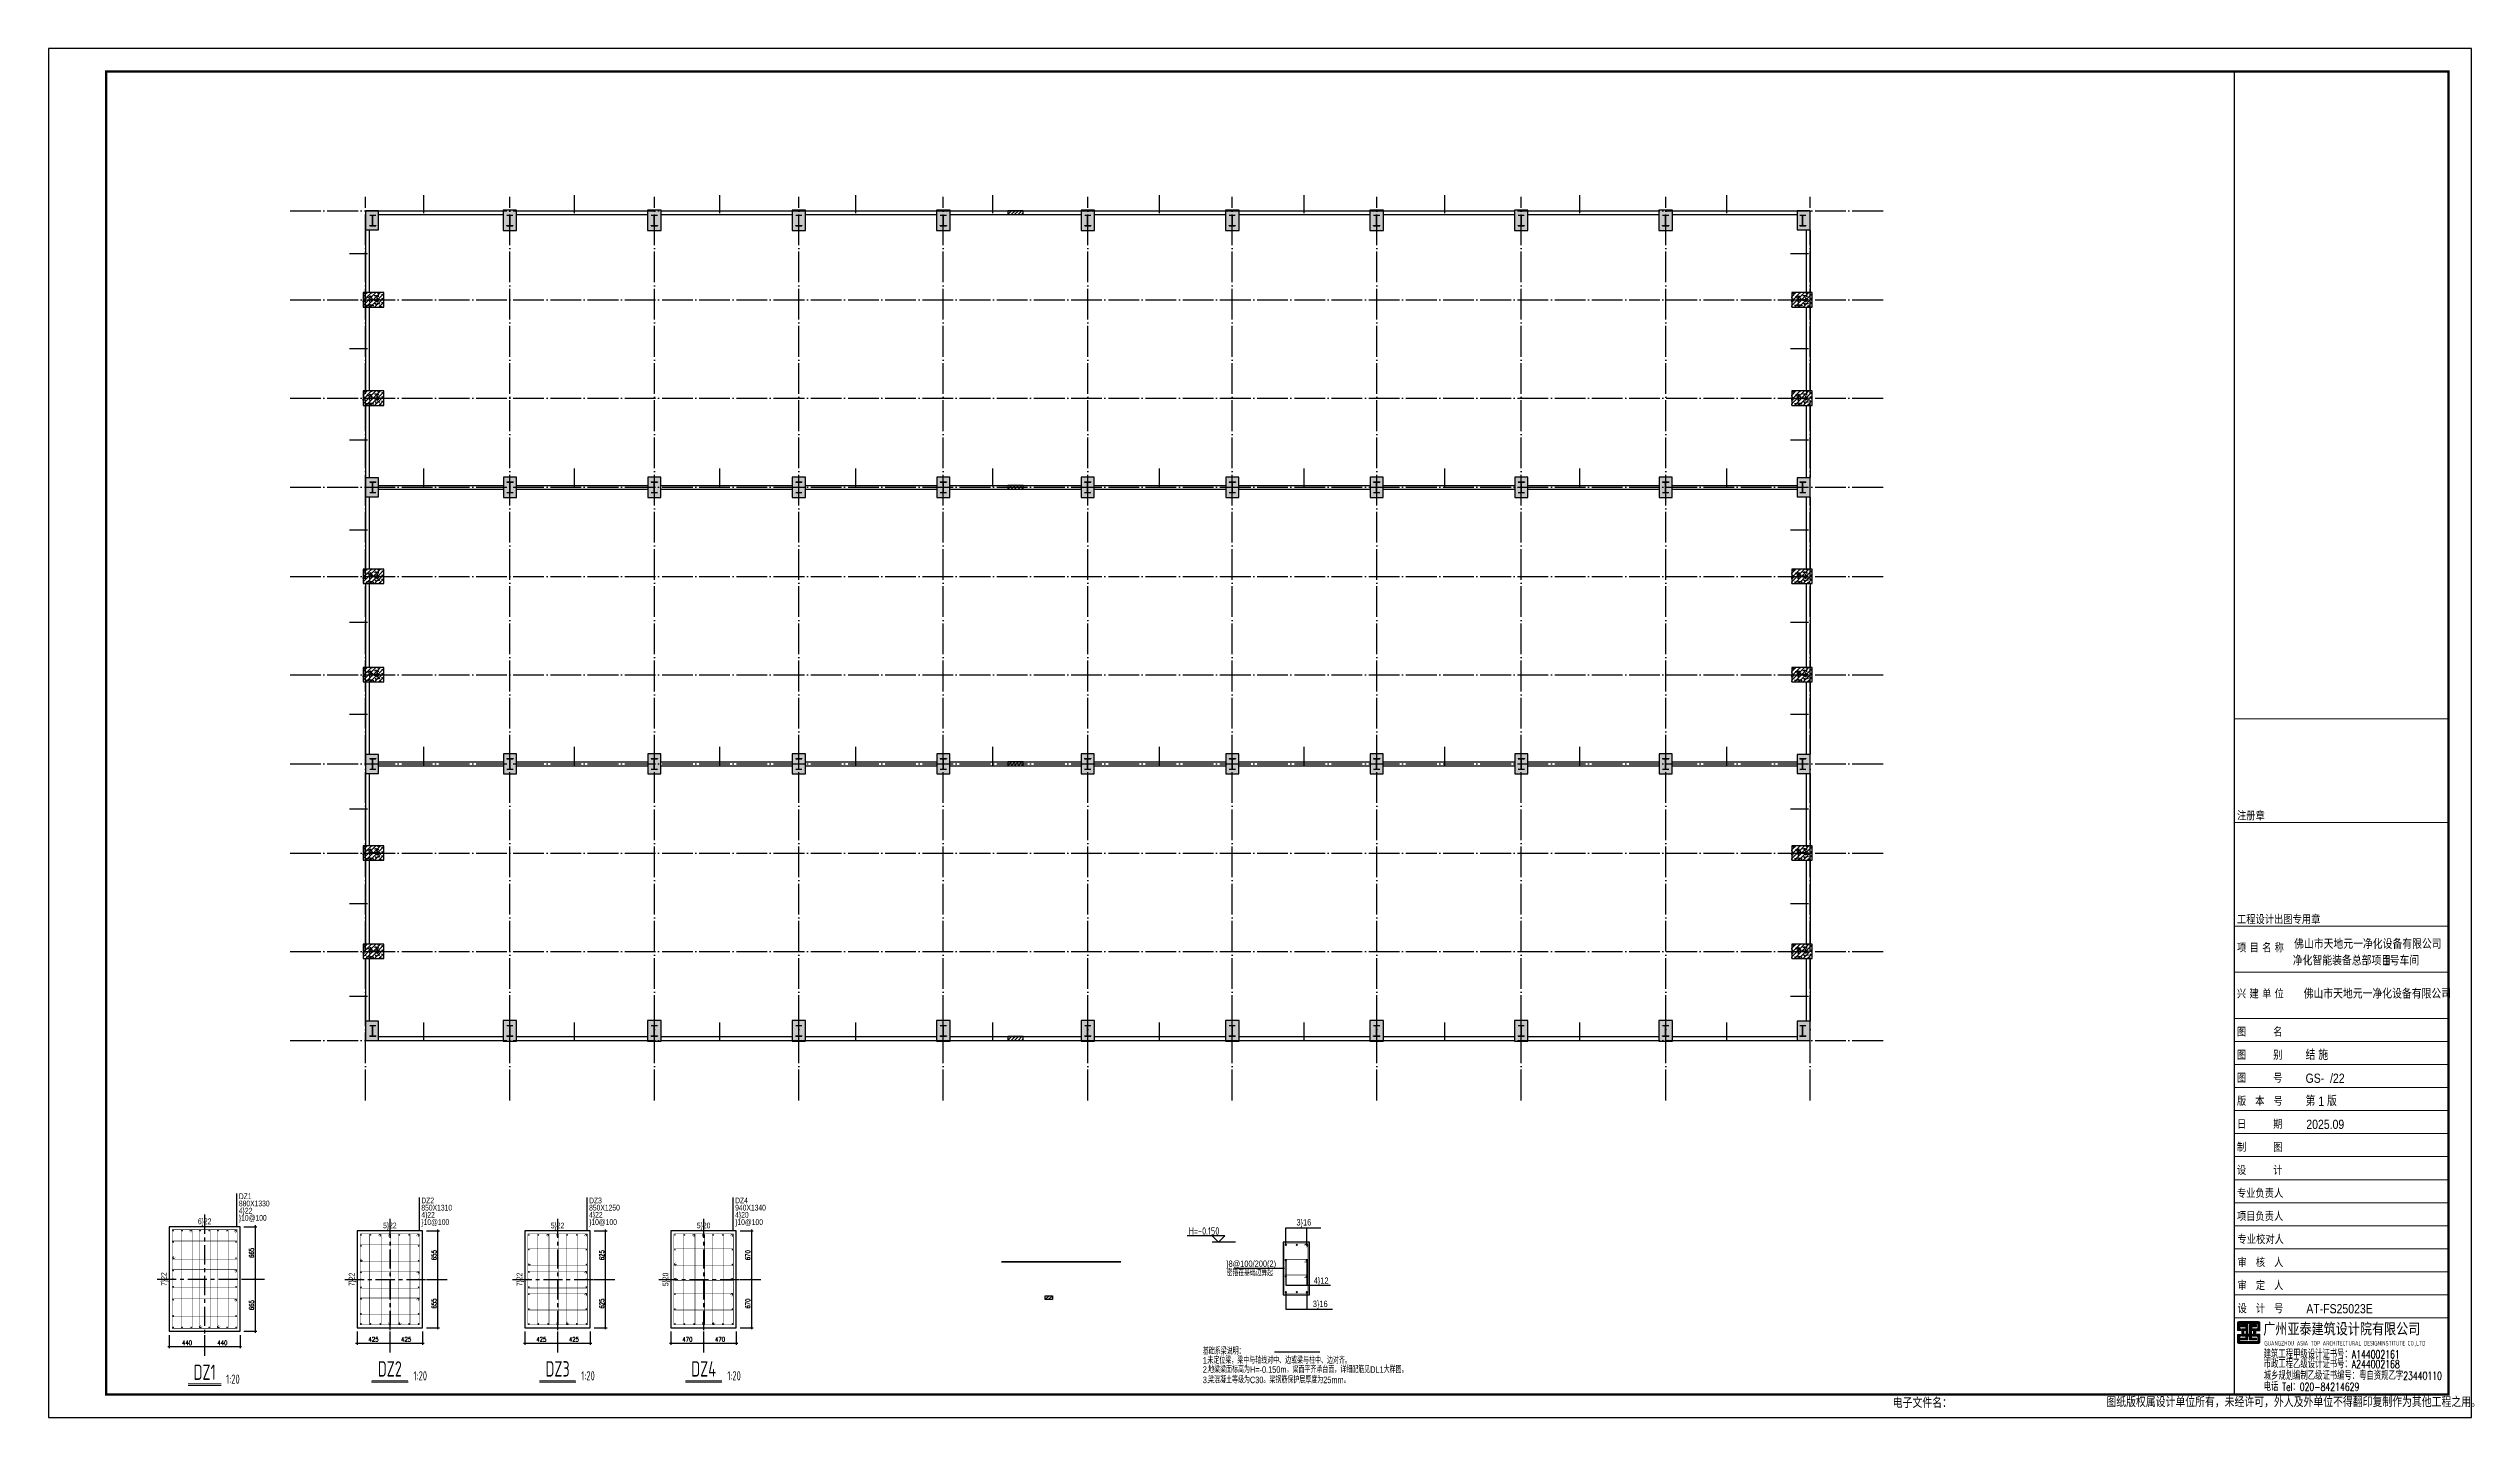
# Model space of a CAD drawing. Extents: x 95752 to 843522, y -411933 to 75567.
# Drawn here: x 287923 to 445573, y -280833 to -191733 of the extents above; entities that cross this region are included whole.
import ezdxf
from ezdxf.enums import TextEntityAlignment as Align

# ---------------------------------------------------------------- set-up
doc = ezdxf.new("R2010")
doc.units = 0
doc.header["$LTSCALE"] = 1000
doc.header["$MEASUREMENT"] = 0
doc.linetypes.add('CENTER', pattern=[2, 1.25, -0.25, 0.25, -0.25])
doc.linetypes.add('DOTE', pattern=[2.42, 2, -0.2, 0.02, -0.2])
for name, color, linetype in [('13', 4, 'Continuous'), ('_0', 7, 'Continuous'), ('AXIS_DE', 253, 'CENTER'), ('BEAM_DE', 7, 'Continuous'), ('BEAM_DE_NUM', 7, 'Continuous'), ('BEAM_DE_REIN', 1, 'Continuous'), ('BEAM_DE_TEXT', 7, 'Continuous'), ('C-粗线', 51, 'Continuous'), ('COLU_DE', 7, 'Continuous'), ('COLU_DE_DIM', 3, 'Continuous'), ('COLU_DE_NUM', 7, 'Continuous'), ('COLU_DE_REIND', 1, 'Continuous'), ('COLU_DE_REINL', 1, 'Continuous'), ('COLU_DE_TEXT_JZ', 7, 'Continuous'), ('DIM_SYMB', 3, 'Continuous'), ('DOTE', 1, 'Continuous'), ('PUB_TITLE', 4, 'Continuous'), ('THIN', 7, 'Continuous'), ('公共图层', 7, 'Continuous')]:
    doc.layers.add(name, color=color, linetype=linetype)
doc.layers.add('14', color=2, linetype='Continuous', lineweight=20)
doc.styles.add('_HZTXT', font='gs_txt.shx', dxfattribs={"width": 0.8, "bigfont": 'hzdx.shx'})
doc.styles.add('GS_Rein', font='GS_TXT.shx', dxfattribs={"width": 0.7, "bigfont": 'GS_HZTXT.shx'})
doc.styles.add('HT', font='simhei.ttf')
doc.styles.add('HZTXT', font='romans.shx', dxfattribs={"width": 0.7, "bigfont": 'hzdx.shx'})
doc.styles.add('hztxt0', font='romans.shx', dxfattribs={"bigfont": 'gbcbig0.shx'})
doc.styles.get("Standard").update_dxf_attribs({"font": 'gbenor.shx', "bigfont": 'gbcbig.shx'})
doc.styles.add('TSSD_Dimension', font='txt.shx', dxfattribs={"width": 0.7, "bigfont": 'hzdx.shx'})
doc.styles.add('TSSD_Label', font='tssdeng.shx', dxfattribs={"width": 0.7, "bigfont": 'hztxt.shx'})
doc.styles.add('宋体', font='SimSun.ttf')
doc.dimstyles.new('TSSD_20_100', dxfattribs={"dimtxt": 300, "dimasz": 100, "dimexe": 100, "dimexo": 250, "dimgap": 100, "dimtad": 1, "dimdec": 0, "dimlfac": 0.2, "dimzin": 0, "dimdsep": 46, "dimtxsty": 'TSSD_Dimension', "dimblk": 'ARCHTICK', "dimblk1": 'ARCHTICK', "dimblk2": 'ARCHTICK', "dimcen": 0, "dimdle": 100, "dimclrt": 7, "dimadec": 0, "dimazin": 0, "dimtfac": 1, "dimtdec": 0, "dimtix": 1, "dimtmove": 2, "dimatfit": 3, "dimfxl": 1, "dimtolj": 1, "dimtzin": 0, "dimarcsym": 0})

msp = doc.modelspace()

# ---------------------------------------------------------------- texts
at = {"layer": 'COLU_DE_DIM', "color": 7, "char_height": 300, "attachment_point": 5, "rotation": 90, "style": 'TSSD_Dimension'}
for s, insert in [('\\A1;665', (301135.6, -270119.6)), ('\\A1;655', (313008.5, -270266.4)), ('\\A1;625', (323923.3, -270266.4)), ('\\A1;670', (333425.1, -270266.4)), ('\\A1;665', (301135.6, -273519.6)), ('\\A1;655', (313008.5, -273416.4)), ('\\A1;625', (323923.3, -273416.4)), ('\\A1;670', (333425.1, -273416.4))]:
    msp.add_mtext(s, dxfattribs=dict(at, insert=insert))
at = {"layer": 'COLU_DE_DIM', "color": 7, "char_height": 300, "attachment_point": 5, "style": 'TSSD_Dimension'}
for s, insert in [('\\A1;440', (296935.6, -275969.6)), ('\\A1;440', (299235.6, -275969.6)), ('\\A1;425', (309071, -275741.4)), ('\\A1;425', (311196, -275741.4)), ('\\A1;470', (329487.6, -275741.4)), ('\\A1;470', (331612.6, -275741.4))]:
    msp.add_mtext(s, dxfattribs=dict(at, insert=insert))
at = {"layer": 'COLU_DE_NUM', "style": 'TSSD_Label', "width": 0.7}
for s, p in [('DZ1', (298085.6, -277881.5)), ('DZ2', (310133.5, -277665.1)), ('DZ3', (321048.3, -277665.1)), ('DZ4', (330550.1, -277665.1))]:
    msp.add_text(s, height=1000, dxfattribs=at).set_placement(p, align=Align.MIDDLE)
for p in [(299485.6, -278631.5), (311673.5, -278415.1), (322588.3, -278415.1), (332090.1, -278415.1)]:
    msp.add_text('1:20', height=600, dxfattribs=at).set_placement(p)
at = {"layer": 'COLU_DE_TEXT_JZ', "color": 2, "style": 'GS_Rein', "width": 0.7}
for s, p in [('DZ1', (300310.6, -266619.6)), ('}10@100', (300310.6, -268025.9)), ('4}22', (300310.6, -267557.1)), ('880X1330', (300310.6, -267088.4)), ('}10@100', (312183.5, -268297.6)), ('4}22', (312183.5, -267828.9)), ('850X1310', (312183.5, -267360.1)), ('DZ2', (312183.5, -266891.4)), ('}10@100', (323098.3, -268297.6)), ('4}22', (323098.3, -267828.9)), ('850X1250', (323098.3, -267360.1)), ('DZ3', (323098.3, -266891.4))]:
    msp.add_text(s, height=375, dxfattribs=at).set_placement(p)
at = {"layer": 'COLU_DE_TEXT_JZ', "style": 'GS_Rein', "width": 0.7}
for s, p in [('6}22', (298085.6, -268108.4)), ('5}22', (310133.5, -268380.1)), ('5}22', (321048.3, -268380.1)), ('5}20', (330550.1, -268380.1))]:
    msp.add_text(s, height=375, dxfattribs=at).set_placement(p, align=Align.MIDDLE)
for s, p in [('}10@100', (332600.1, -268297.6)), ('4}20', (332600.1, -267828.9)), ('940X1340', (332600.1, -267360.1)), ('DZ4', (332600.1, -266891.4))]:
    msp.add_text(s, height=375, dxfattribs=at).set_placement(p)
for s, p in [('7}22', (295474.4, -271819.6)), ('7}22', (307697.3, -271841.4)), ('7}22', (318612.1, -271841.4)), ('5}20', (328113.8, -271841.4))]:
    msp.add_text(s, height=375, rotation=90, dxfattribs=at).set_placement(p, align=Align.MIDDLE)

# ---------------------------------------------------------------- blocks, each defined once
blk = doc.blocks.new('钢柱模板')
at = {"layer": 'C-粗线', "color": 6}
for p, q in [((-219552, -203263), (-219552, -203275)), ((-219552, -203263), (-219152, -203263)), ((-219552, -203263), (-219552, -203275)), ((-219552, -203263), (-219152, -203263)), ((-219552, -203275), (-219152, -203275)), ((-219552, -203275), (-219152, -203275)), ((-219361, -203283), (-219369, -203275)), ((-219361, -203283), (-219369, -203275)), ((-219361, -203951), (-219361, -203275)), ((-219361, -203951), (-219361, -203275)), ((-219343, -203283), (-219335, -203275)), ((-219343, -203951), (-219343, -203275)), ((-219343, -203283), (-219335, -203275)), ((-219343, -203951), (-219343, -203275)), ((-219152, -203263), (-219152, -203275)), ((-219152, -203263), (-219152, -203275)), ((-210632, -203263), (-210632, -203275)), ((-210632, -203263), (-210232, -203263)), ((-210632, -203263), (-210632, -203275)), ((-210632, -203263), (-210232, -203263)), ((-210632, -203275), (-210232, -203275)), ((-210632, -203275), (-210232, -203275)), ((-210441, -203283), (-210449, -203275)), ((-210441, -203283), (-210449, -203275)), ((-210441, -203951), (-210441, -203275)), ((-210441, -203951), (-210441, -203275)), ((-210423, -203283), (-210415, -203275)), ((-210423, -203951), (-210423, -203275)), ((-210423, -203283), (-210415, -203275)), ((-210423, -203951), (-210423, -203275)), ((-210232, -203263), (-210232, -203275)), ((-210232, -203263), (-210232, -203275)), ((-201232, -203263), (-201232, -203275)), ((-201232, -203263), (-200832, -203263)), ((-201232, -203263), (-201232, -203275)), ((-201232, -203263), (-200832, -203263)), ((-201232, -203275), (-200832, -203275)), ((-201232, -203275), (-200832, -203275)), ((-201041, -203283), (-201049, -203275)), ((-201041, -203283), (-201049, -203275)), ((-201041, -203951), (-201041, -203275)), ((-201041, -203951), (-201041, -203275)), ((-201023, -203283), (-201015, -203275)), ((-201023, -203951), (-201023, -203275)), ((-201023, -203283), (-201015, -203275)), ((-201023, -203951), (-201023, -203275)), ((-200832, -203263), (-200832, -203275)), ((-200832, -203263), (-200832, -203275)), ((-191832, -203263), (-191832, -203275)), ((-191832, -203263), (-191432, -203263)), ((-191832, -203263), (-191832, -203275)), ((-191832, -203263), (-191432, -203263)), ((-191832, -203275), (-191432, -203275)), ((-191832, -203275), (-191432, -203275)), ((-191641, -203283), (-191649, -203275)), ((-191641, -203283), (-191649, -203275)), ((-191641, -203951), (-191641, -203275)), ((-191641, -203951), (-191641, -203275)), ((-191623, -203283), (-191615, -203275)), ((-191623, -203951), (-191623, -203275)), ((-191623, -203283), (-191615, -203275)), ((-191623, -203951), (-191623, -203275)), ((-191432, -203263), (-191432, -203275)), ((-191432, -203263), (-191432, -203275)), ((-182432, -203263), (-182432, -203275)), ((-182432, -203263), (-182032, -203263)), ((-182432, -203263), (-182432, -203275)), ((-182432, -203263), (-182032, -203263)), ((-182432, -203275), (-182032, -203275)), ((-182432, -203275), (-182032, -203275)), ((-182241, -203283), (-182249, -203275)), ((-182241, -203283), (-182249, -203275)), ((-182241, -203951), (-182241, -203275)), ((-182241, -203951), (-182241, -203275)), ((-182223, -203283), (-182215, -203275)), ((-182223, -203951), (-182223, -203275)), ((-182223, -203283), (-182215, -203275)), ((-182223, -203951), (-182223, -203275)), ((-182032, -203263), (-182032, -203275)), ((-182032, -203263), (-182032, -203275)), ((-173032, -203263), (-173032, -203275)), ((-173032, -203263), (-172632, -203263)), ((-173032, -203263), (-173032, -203275)), ((-173032, -203263), (-172632, -203263)), ((-173032, -203275), (-172632, -203275)), ((-173032, -203275), (-172632, -203275)), ((-172841, -203283), (-172849, -203275)), ((-172841, -203283), (-172849, -203275)), ((-172841, -203951), (-172841, -203275)), ((-172841, -203951), (-172841, -203275)), ((-172823, -203283), (-172815, -203275)), ((-172823, -203951), (-172823, -203275)), ((-172823, -203283), (-172815, -203275)), ((-172823, -203951), (-172823, -203275)), ((-172632, -203263), (-172632, -203275)), ((-172632, -203263), (-172632, -203275)), ((-163632, -203263), (-163632, -203275)), ((-163632, -203263), (-163232, -203263)), ((-163632, -203263), (-163632, -203275)), ((-163632, -203263), (-163232, -203263)), ((-163632, -203275), (-163232, -203275)), ((-163632, -203275), (-163232, -203275)), ((-163441, -203283), (-163449, -203275)), ((-163441, -203283), (-163449, -203275)), ((-163441, -203951), (-163441, -203275)), ((-163441, -203951), (-163441, -203275)), ((-163423, -203283), (-163415, -203275)), ((-163423, -203951), (-163423, -203275)), ((-163423, -203283), (-163415, -203275)), ((-163423, -203951), (-163423, -203275)), ((-163232, -203263), (-163232, -203275)), ((-163232, -203263), (-163232, -203275)), ((-154232, -203263), (-154232, -203275)), ((-154232, -203263), (-153832, -203263)), ((-154232, -203263), (-154232, -203275)), ((-154232, -203263), (-153832, -203263)), ((-154232, -203275), (-153832, -203275)), ((-154232, -203275), (-153832, -203275)), ((-154041, -203283), (-154049, -203275)), ((-154041, -203283), (-154049, -203275)), ((-154041, -203951), (-154041, -203275)), ((-154041, -203951), (-154041, -203275)), ((-154023, -203283), (-154015, -203275)), ((-154023, -203951), (-154023, -203275)), ((-154023, -203283), (-154015, -203275)), ((-154023, -203951), (-154023, -203275)), ((-153832, -203263), (-153832, -203275)), ((-153832, -203263), (-153832, -203275)), ((-144832, -203263), (-144832, -203275)), ((-144832, -203263), (-144432, -203263)), ((-144832, -203263), (-144832, -203275)), ((-144832, -203263), (-144432, -203263)), ((-144832, -203275), (-144432, -203275)), ((-144832, -203275), (-144432, -203275)), ((-144641, -203283), (-144649, -203275)), ((-144641, -203283), (-144649, -203275)), ((-144641, -203951), (-144641, -203275)), ((-144641, -203951), (-144641, -203275)), ((-144623, -203283), (-144615, -203275)), ((-144623, -203951), (-144623, -203275)), ((-144623, -203283), (-144615, -203275)), ((-144623, -203951), (-144623, -203275)), ((-144432, -203263), (-144432, -203275)), ((-144432, -203263), (-144432, -203275)), ((-135432, -203263), (-135432, -203275)), ((-135432, -203263), (-135032, -203263)), ((-135432, -203263), (-135432, -203275)), ((-135432, -203263), (-135032, -203263)), ((-135432, -203275), (-135032, -203275)), ((-135432, -203275), (-135032, -203275)), ((-135241, -203283), (-135249, -203275)), ((-135241, -203283), (-135249, -203275)), ((-135241, -203951), (-135241, -203275)), ((-135241, -203951), (-135241, -203275)), ((-135223, -203283), (-135215, -203275)), ((-135223, -203951), (-135223, -203275)), ((-135223, -203283), (-135215, -203275)), ((-135223, -203951), (-135223, -203275)), ((-135032, -203263), (-135032, -203275)), ((-135032, -203263), (-135032, -203275)), ((-126512, -203263), (-126512, -203275)), ((-126512, -203263), (-126112, -203263)), ((-126512, -203263), (-126512, -203275)), ((-126512, -203263), (-126112, -203263)), ((-126512, -203275), (-126112, -203275)), ((-126512, -203275), (-126112, -203275)), ((-126321, -203283), (-126329, -203275)), ((-126321, -203283), (-126329, -203275)), ((-126321, -203951), (-126321, -203275)), ((-126321, -203951), (-126321, -203275)), ((-126303, -203283), (-126295, -203275)), ((-126303, -203951), (-126303, -203275)), ((-126303, -203283), (-126295, -203275)), ((-126303, -203951), (-126303, -203275)), ((-126112, -203263), (-126112, -203275)), ((-126112, -203263), (-126112, -203275)), ((-219552, -203963), (-219552, -203951)), ((-219552, -203951), (-219152, -203951)), ((-219552, -203963), (-219552, -203951)), ((-219552, -203951), (-219152, -203951)), ((-219552, -203963), (-219152, -203963)), ((-219552, -203963), (-219152, -203963)), ((-219361, -203943), (-219369, -203951)), ((-219361, -203943), (-219369, -203951)), ((-219343, -203943), (-219335, -203951)), ((-219343, -203943), (-219335, -203951)), ((-219152, -203951), (-219152, -203963)), ((-219152, -203951), (-219152, -203963)), ((-210632, -203963), (-210632, -203951)), ((-210632, -203951), (-210232, -203951)), ((-210632, -203963), (-210632, -203951)), ((-210632, -203951), (-210232, -203951)), ((-210632, -203963), (-210232, -203963)), ((-210632, -203963), (-210232, -203963)), ((-210441, -203943), (-210449, -203951)), ((-210441, -203943), (-210449, -203951)), ((-210423, -203943), (-210415, -203951)), ((-210423, -203943), (-210415, -203951)), ((-210232, -203951), (-210232, -203963)), ((-210232, -203951), (-210232, -203963)), ((-201232, -203963), (-201232, -203951)), ((-201232, -203951), (-200832, -203951)), ((-201232, -203963), (-201232, -203951)), ((-201232, -203951), (-200832, -203951)), ((-201232, -203963), (-200832, -203963)), ((-201232, -203963), (-200832, -203963)), ((-201041, -203943), (-201049, -203951)), ((-201041, -203943), (-201049, -203951)), ((-201023, -203943), (-201015, -203951)), ((-201023, -203943), (-201015, -203951)), ((-200832, -203951), (-200832, -203963)), ((-200832, -203951), (-200832, -203963)), ((-191832, -203963), (-191832, -203951)), ((-191832, -203951), (-191432, -203951)), ((-191832, -203963), (-191832, -203951)), ((-191832, -203951), (-191432, -203951)), ((-191832, -203963), (-191432, -203963)), ((-191832, -203963), (-191432, -203963)), ((-191641, -203943), (-191649, -203951)), ((-191641, -203943), (-191649, -203951)), ((-191623, -203943), (-191615, -203951)), ((-191623, -203943), (-191615, -203951)), ((-191432, -203951), (-191432, -203963)), ((-191432, -203951), (-191432, -203963)), ((-182432, -203963), (-182432, -203951)), ((-182432, -203951), (-182032, -203951)), ((-182432, -203963), (-182432, -203951)), ((-182432, -203951), (-182032, -203951)), ((-182432, -203963), (-182032, -203963)), ((-182432, -203963), (-182032, -203963)), ((-182241, -203943), (-182249, -203951)), ((-182241, -203943), (-182249, -203951)), ((-182223, -203943), (-182215, -203951)), ((-182223, -203943), (-182215, -203951)), ((-182032, -203951), (-182032, -203963)), ((-182032, -203951), (-182032, -203963)), ((-173032, -203963), (-173032, -203951)), ((-173032, -203951), (-172632, -203951)), ((-173032, -203963), (-173032, -203951)), ((-173032, -203951), (-172632, -203951)), ((-173032, -203963), (-172632, -203963)), ((-173032, -203963), (-172632, -203963)), ((-172841, -203943), (-172849, -203951)), ((-172841, -203943), (-172849, -203951)), ((-172823, -203943), (-172815, -203951)), ((-172823, -203943), (-172815, -203951)), ((-172632, -203951), (-172632, -203963)), ((-172632, -203951), (-172632, -203963)), ((-163632, -203963), (-163632, -203951)), ((-163632, -203951), (-163232, -203951)), ((-163632, -203963), (-163632, -203951)), ((-163632, -203951), (-163232, -203951)), ((-163632, -203963), (-163232, -203963)), ((-163632, -203963), (-163232, -203963)), ((-163441, -203943), (-163449, -203951)), ((-163441, -203943), (-163449, -203951)), ((-163423, -203943), (-163415, -203951)), ((-163423, -203943), (-163415, -203951)), ((-163232, -203951), (-163232, -203963)), ((-163232, -203951), (-163232, -203963)), ((-154232, -203963), (-154232, -203951)), ((-154232, -203951), (-153832, -203951)), ((-154232, -203963), (-154232, -203951)), ((-154232, -203951), (-153832, -203951)), ((-154232, -203963), (-153832, -203963)), ((-154232, -203963), (-153832, -203963)), ((-154041, -203943), (-154049, -203951)), ((-154041, -203943), (-154049, -203951)), ((-154023, -203943), (-154015, -203951)), ((-154023, -203943), (-154015, -203951)), ((-153832, -203951), (-153832, -203963)), ((-153832, -203951), (-153832, -203963)), ((-144832, -203963), (-144832, -203951)), ((-144832, -203951), (-144432, -203951)), ((-144832, -203963), (-144832, -203951)), ((-144832, -203951), (-144432, -203951)), ((-144832, -203963), (-144432, -203963)), ((-144832, -203963), (-144432, -203963)), ((-144641, -203943), (-144649, -203951)), ((-144641, -203943), (-144649, -203951)), ((-144623, -203943), (-144615, -203951)), ((-144623, -203943), (-144615, -203951)), ((-144432, -203951), (-144432, -203963)), ((-144432, -203951), (-144432, -203963)), ((-135432, -203963), (-135432, -203951)), ((-135432, -203951), (-135032, -203951)), ((-135432, -203963), (-135432, -203951)), ((-135432, -203951), (-135032, -203951)), ((-135432, -203963), (-135032, -203963)), ((-135432, -203963), (-135032, -203963)), ((-135241, -203943), (-135249, -203951)), ((-135241, -203943), (-135249, -203951)), ((-135223, -203943), (-135215, -203951)), ((-135223, -203943), (-135215, -203951)), ((-135032, -203951), (-135032, -203963)), ((-135032, -203951), (-135032, -203963)), ((-126512, -203963), (-126512, -203951)), ((-126512, -203951), (-126112, -203951)), ((-126512, -203963), (-126512, -203951)), ((-126512, -203951), (-126112, -203951)), ((-126512, -203963), (-126112, -203963)), ((-126512, -203963), (-126112, -203963)), ((-126321, -203943), (-126329, -203951)), ((-126321, -203943), (-126329, -203951)), ((-126303, -203943), (-126295, -203951)), ((-126303, -203943), (-126295, -203951)), ((-126112, -203951), (-126112, -203963)), ((-126112, -203951), (-126112, -203963)), ((-219552, -208633), (-219540, -208633)), ((-219552, -208933), (-219552, -208633)), ((-219552, -208633), (-219540, -208633)), ((-219552, -208933), (-219552, -208633)), ((-219552, -208933), (-219540, -208933)), ((-219552, -208933), (-219540, -208933)), ((-219540, -208933), (-219540, -208633)), ((-219540, -208933), (-219540, -208633)), ((-219532, -208774), (-219540, -208766)), ((-219532, -208774), (-219540, -208766)), ((-219064, -208774), (-219540, -208774)), ((-219064, -208774), (-219540, -208774)), ((-219532, -208792), (-219540, -208800)), ((-219064, -208792), (-219540, -208792)), ((-219532, -208792), (-219540, -208800)), ((-219064, -208792), (-219540, -208792)), ((-219072, -208774), (-219064, -208766)), ((-219072, -208774), (-219064, -208766)), ((-219072, -208792), (-219064, -208800)), ((-219072, -208792), (-219064, -208800)), ((-219064, -208633), (-219052, -208633)), ((-219064, -208933), (-219064, -208633)), ((-219064, -208633), (-219052, -208633)), ((-219064, -208933), (-219064, -208633)), ((-219052, -208933), (-219064, -208933)), ((-219052, -208933), (-219064, -208933)), ((-219052, -208933), (-219052, -208633)), ((-219052, -208933), (-219052, -208633)), ((-126612, -208633), (-126600, -208633)), ((-126612, -208933), (-126612, -208633)), ((-126612, -208633), (-126600, -208633)), ((-126612, -208933), (-126612, -208633)), ((-126612, -208933), (-126600, -208933)), ((-126612, -208933), (-126600, -208933)), ((-126600, -208933), (-126600, -208633)), ((-126600, -208933), (-126600, -208633)), ((-126592, -208774), (-126600, -208766)), ((-126592, -208774), (-126600, -208766)), ((-126124, -208774), (-126600, -208774)), ((-126124, -208774), (-126600, -208774)), ((-126592, -208792), (-126600, -208800)), ((-126124, -208792), (-126600, -208792)), ((-126592, -208792), (-126600, -208800)), ((-126124, -208792), (-126600, -208792)), ((-126132, -208774), (-126124, -208766)), ((-126132, -208774), (-126124, -208766)), ((-126132, -208792), (-126124, -208800)), ((-126132, -208792), (-126124, -208800)), ((-126124, -208633), (-126112, -208633)), ((-126124, -208933), (-126124, -208633)), ((-126124, -208633), (-126112, -208633)), ((-126124, -208933), (-126124, -208633)), ((-126112, -208933), (-126124, -208933)), ((-126112, -208933), (-126124, -208933)), ((-126112, -208933), (-126112, -208633)), ((-126112, -208933), (-126112, -208633)), ((-219552, -215033), (-219540, -215033)), ((-219552, -215333), (-219552, -215033)), ((-219552, -215033), (-219540, -215033)), ((-219552, -215333), (-219552, -215033)), ((-219552, -215333), (-219540, -215333)), ((-219552, -215333), (-219540, -215333)), ((-219540, -215333), (-219540, -215033)), ((-219540, -215333), (-219540, -215033)), ((-219532, -215174), (-219540, -215166)), ((-219532, -215174), (-219540, -215166)), ((-219064, -215174), (-219540, -215174)), ((-219064, -215174), (-219540, -215174)), ((-219532, -215192), (-219540, -215200)), ((-219064, -215192), (-219540, -215192)), ((-219532, -215192), (-219540, -215200)), ((-219064, -215192), (-219540, -215192)), ((-219072, -215174), (-219064, -215166)), ((-219072, -215174), (-219064, -215166)), ((-219072, -215192), (-219064, -215200)), ((-219072, -215192), (-219064, -215200)), ((-219064, -215033), (-219052, -215033)), ((-219064, -215333), (-219064, -215033)), ((-219064, -215033), (-219052, -215033)), ((-219064, -215333), (-219064, -215033)), ((-219052, -215333), (-219064, -215333)), ((-219052, -215333), (-219064, -215333)), ((-219052, -215333), (-219052, -215033)), ((-219052, -215333), (-219052, -215033)), ((-126612, -215033), (-126600, -215033)), ((-126612, -215333), (-126612, -215033)), ((-126612, -215033), (-126600, -215033)), ((-126612, -215333), (-126612, -215033)), ((-126612, -215333), (-126600, -215333)), ((-126612, -215333), (-126600, -215333)), ((-126600, -215333), (-126600, -215033)), ((-126600, -215333), (-126600, -215033)), ((-126592, -215174), (-126600, -215166)), ((-126592, -215174), (-126600, -215166)), ((-126124, -215174), (-126600, -215174)), ((-126124, -215174), (-126600, -215174)), ((-126592, -215192), (-126600, -215200)), ((-126124, -215192), (-126600, -215192)), ((-126592, -215192), (-126600, -215200)), ((-126124, -215192), (-126600, -215192)), ((-126132, -215174), (-126124, -215166)), ((-126132, -215174), (-126124, -215166)), ((-126132, -215192), (-126124, -215200)), ((-126132, -215192), (-126124, -215200)), ((-126124, -215033), (-126112, -215033)), ((-126124, -215333), (-126124, -215033)), ((-126124, -215033), (-126112, -215033)), ((-126124, -215333), (-126124, -215033)), ((-126112, -215333), (-126124, -215333)), ((-126112, -215333), (-126124, -215333)), ((-126112, -215333), (-126112, -215033)), ((-126112, -215333), (-126112, -215033)), ((-219552, -220633), (-219552, -220645)), ((-219552, -220633), (-219152, -220633)), ((-219552, -220633), (-219552, -220645)), ((-219552, -220633), (-219152, -220633)), ((-219552, -220645), (-219152, -220645)), ((-219552, -220645), (-219152, -220645)), ((-219361, -220653), (-219369, -220645)), ((-219361, -220653), (-219369, -220645)), ((-219361, -221321), (-219361, -220645)), ((-219361, -221321), (-219361, -220645)), ((-219343, -220653), (-219335, -220645)), ((-219343, -221321), (-219343, -220645)), ((-219343, -220653), (-219335, -220645)), ((-219343, -221321), (-219343, -220645)), ((-219152, -220633), (-219152, -220645)), ((-219152, -220633), (-219152, -220645)), ((-210637, -220633), (-210637, -220645)), ((-210637, -220633), (-210227, -220633)), ((-210637, -220633), (-210637, -220645)), ((-210637, -220633), (-210227, -220633)), ((-210637, -220645), (-210227, -220645)), ((-210637, -220645), (-210227, -220645)), ((-210441, -220653), (-210449, -220645)), ((-210441, -220653), (-210449, -220645)), ((-210441, -221321), (-210441, -220645)), ((-210441, -221321), (-210441, -220645)), ((-210423, -220653), (-210415, -220645)), ((-210423, -221321), (-210423, -220645)), ((-210423, -220653), (-210415, -220645)), ((-210423, -221321), (-210423, -220645)), ((-210227, -220633), (-210227, -220645)), ((-210227, -220633), (-210227, -220645)), ((-201237, -220633), (-201237, -220645)), ((-201237, -220633), (-200827, -220633)), ((-201237, -220633), (-201237, -220645)), ((-201237, -220633), (-200827, -220633)), ((-201237, -220645), (-200827, -220645)), ((-201237, -220645), (-200827, -220645)), ((-201041, -220653), (-201049, -220645)), ((-201041, -220653), (-201049, -220645)), ((-201041, -221321), (-201041, -220645)), ((-201041, -221321), (-201041, -220645)), ((-201023, -220653), (-201015, -220645)), ((-201023, -221321), (-201023, -220645)), ((-201023, -220653), (-201015, -220645)), ((-201023, -221321), (-201023, -220645)), ((-200827, -220633), (-200827, -220645)), ((-200827, -220633), (-200827, -220645)), ((-191837, -220633), (-191837, -220645)), ((-191837, -220633), (-191427, -220633)), ((-191837, -220633), (-191837, -220645)), ((-191837, -220633), (-191427, -220633)), ((-191837, -220645), (-191427, -220645)), ((-191837, -220645), (-191427, -220645)), ((-191641, -220653), (-191649, -220645)), ((-191641, -220653), (-191649, -220645)), ((-191641, -221321), (-191641, -220645)), ((-191641, -221321), (-191641, -220645)), ((-191623, -220653), (-191615, -220645)), ((-191623, -221321), (-191623, -220645)), ((-191623, -220653), (-191615, -220645)), ((-191623, -221321), (-191623, -220645)), ((-191427, -220633), (-191427, -220645)), ((-191427, -220633), (-191427, -220645)), ((-182437, -220633), (-182437, -220645)), ((-182437, -220633), (-182027, -220633)), ((-182437, -220633), (-182437, -220645)), ((-182437, -220633), (-182027, -220633)), ((-182437, -220645), (-182027, -220645)), ((-182437, -220645), (-182027, -220645)), ((-182241, -220653), (-182249, -220645)), ((-182241, -220653), (-182249, -220645)), ((-182241, -221321), (-182241, -220645)), ((-182241, -221321), (-182241, -220645)), ((-182223, -221321), (-182223, -220645)), ((-182223, -220653), (-182215, -220645)), ((-182223, -221321), (-182223, -220645)), ((-182223, -220653), (-182215, -220645)), ((-182027, -220633), (-182027, -220645)), ((-182027, -220633), (-182027, -220645)), ((-173037, -220633), (-173037, -220645)), ((-173037, -220633), (-172627, -220633)), ((-173037, -220633), (-173037, -220645)), ((-173037, -220633), (-172627, -220633)), ((-173037, -220645), (-172627, -220645)), ((-173037, -220645), (-172627, -220645)), ((-172841, -220653), (-172849, -220645)), ((-172841, -220653), (-172849, -220645)), ((-172841, -221321), (-172841, -220645)), ((-172841, -221321), (-172841, -220645)), ((-172823, -220653), (-172815, -220645)), ((-172823, -221321), (-172823, -220645)), ((-172823, -220653), (-172815, -220645)), ((-172823, -221321), (-172823, -220645)), ((-172627, -220633), (-172627, -220645)), ((-172627, -220633), (-172627, -220645)), ((-163637, -220633), (-163637, -220645)), ((-163637, -220633), (-163227, -220633)), ((-163637, -220633), (-163637, -220645)), ((-163637, -220633), (-163227, -220633)), ((-163637, -220645), (-163227, -220645)), ((-163637, -220645), (-163227, -220645)), ((-163441, -220653), (-163449, -220645)), ((-163441, -220653), (-163449, -220645)), ((-163441, -221321), (-163441, -220645)), ((-163441, -221321), (-163441, -220645)), ((-163423, -220653), (-163415, -220645)), ((-163423, -221321), (-163423, -220645)), ((-163423, -220653), (-163415, -220645)), ((-163423, -221321), (-163423, -220645)), ((-163227, -220633), (-163227, -220645)), ((-163227, -220633), (-163227, -220645)), ((-154237, -220633), (-154237, -220645)), ((-154237, -220633), (-153827, -220633)), ((-154237, -220633), (-154237, -220645)), ((-154237, -220633), (-153827, -220633)), ((-154237, -220645), (-153827, -220645)), ((-154237, -220645), (-153827, -220645)), ((-154041, -220653), (-154049, -220645)), ((-154041, -220653), (-154049, -220645)), ((-154041, -221321), (-154041, -220645)), ((-154041, -221321), (-154041, -220645)), ((-154023, -220653), (-154015, -220645)), ((-154023, -221321), (-154023, -220645)), ((-154023, -220653), (-154015, -220645)), ((-154023, -221321), (-154023, -220645)), ((-153827, -220633), (-153827, -220645)), ((-153827, -220633), (-153827, -220645)), ((-144837, -220633), (-144837, -220645)), ((-144837, -220633), (-144427, -220633)), ((-144837, -220633), (-144837, -220645)), ((-144837, -220633), (-144427, -220633)), ((-144837, -220645), (-144427, -220645)), ((-144837, -220645), (-144427, -220645)), ((-144641, -220653), (-144649, -220645)), ((-144641, -220653), (-144649, -220645)), ((-144641, -221321), (-144641, -220645)), ((-144641, -221321), (-144641, -220645)), ((-144623, -220653), (-144615, -220645)), ((-144623, -221321), (-144623, -220645)), ((-144623, -220653), (-144615, -220645)), ((-144623, -221321), (-144623, -220645)), ((-144427, -220633), (-144427, -220645)), ((-144427, -220633), (-144427, -220645)), ((-135437, -220633), (-135437, -220645)), ((-135437, -220633), (-135027, -220633)), ((-135437, -220633), (-135437, -220645)), ((-135437, -220633), (-135027, -220633)), ((-135437, -220645), (-135027, -220645)), ((-135437, -220645), (-135027, -220645)), ((-135241, -220653), (-135249, -220645)), ((-135241, -220653), (-135249, -220645)), ((-135241, -221321), (-135241, -220645)), ((-135241, -221321), (-135241, -220645)), ((-135223, -220653), (-135215, -220645)), ((-135223, -221321), (-135223, -220645)), ((-135223, -220653), (-135215, -220645)), ((-135223, -221321), (-135223, -220645)), ((-135027, -220633), (-135027, -220645)), ((-135027, -220633), (-135027, -220645)), ((-126512, -220633), (-126512, -220645)), ((-126512, -220633), (-126112, -220633)), ((-126512, -220633), (-126512, -220645)), ((-126512, -220633), (-126112, -220633)), ((-126512, -220645), (-126112, -220645)), ((-126512, -220645), (-126112, -220645)), ((-126321, -220653), (-126329, -220645)), ((-126321, -220653), (-126329, -220645)), ((-126321, -221321), (-126321, -220645)), ((-126321, -221321), (-126321, -220645)), ((-126303, -220653), (-126295, -220645)), ((-126303, -221321), (-126303, -220645)), ((-126303, -220653), (-126295, -220645)), ((-126303, -221321), (-126303, -220645)), ((-126112, -220633), (-126112, -220645)), ((-126112, -220633), (-126112, -220645)), ((-219552, -221333), (-219552, -221321)), ((-219552, -221321), (-219152, -221321)), ((-219552, -221333), (-219552, -221321)), ((-219552, -221321), (-219152, -221321)), ((-219552, -221333), (-219152, -221333)), ((-219552, -221333), (-219152, -221333)), ((-219361, -221313), (-219369, -221321)), ((-219361, -221313), (-219369, -221321)), ((-219343, -221313), (-219335, -221321)), ((-219343, -221313), (-219335, -221321)), ((-219152, -221321), (-219152, -221333)), ((-219152, -221321), (-219152, -221333)), ((-210637, -221333), (-210637, -221321)), ((-210637, -221321), (-210227, -221321)), ((-210637, -221333), (-210637, -221321)), ((-210637, -221321), (-210227, -221321)), ((-210637, -221333), (-210227, -221333)), ((-210637, -221333), (-210227, -221333)), ((-210441, -221313), (-210449, -221321)), ((-210441, -221313), (-210449, -221321)), ((-210423, -221313), (-210415, -221321)), ((-210423, -221313), (-210415, -221321)), ((-210227, -221321), (-210227, -221333)), ((-210227, -221321), (-210227, -221333)), ((-201237, -221333), (-201237, -221321)), ((-201237, -221321), (-200827, -221321)), ((-201237, -221333), (-201237, -221321)), ((-201237, -221321), (-200827, -221321)), ((-201237, -221333), (-200827, -221333)), ((-201237, -221333), (-200827, -221333)), ((-201041, -221313), (-201049, -221321)), ((-201041, -221313), (-201049, -221321)), ((-201023, -221313), (-201015, -221321)), ((-201023, -221313), (-201015, -221321)), ((-200827, -221321), (-200827, -221333)), ((-200827, -221321), (-200827, -221333)), ((-191837, -221333), (-191837, -221321)), ((-191837, -221321), (-191427, -221321)), ((-191837, -221333), (-191837, -221321)), ((-191837, -221321), (-191427, -221321)), ((-191837, -221333), (-191427, -221333)), ((-191837, -221333), (-191427, -221333)), ((-191641, -221313), (-191649, -221321)), ((-191641, -221313), (-191649, -221321)), ((-191623, -221313), (-191615, -221321)), ((-191623, -221313), (-191615, -221321)), ((-191427, -221321), (-191427, -221333)), ((-191427, -221321), (-191427, -221333)), ((-182437, -221333), (-182437, -221321)), ((-182437, -221321), (-182027, -221321)), ((-182437, -221333), (-182437, -221321)), ((-182437, -221321), (-182027, -221321)), ((-182437, -221333), (-182027, -221333)), ((-182437, -221333), (-182027, -221333)), ((-182241, -221313), (-182249, -221321)), ((-182241, -221313), (-182249, -221321)), ((-182223, -221313), (-182215, -221321)), ((-182223, -221313), (-182215, -221321)), ((-182027, -221321), (-182027, -221333)), ((-182027, -221321), (-182027, -221333)), ((-173037, -221333), (-173037, -221321)), ((-173037, -221321), (-172627, -221321)), ((-173037, -221333), (-173037, -221321)), ((-173037, -221321), (-172627, -221321)), ((-173037, -221333), (-172627, -221333)), ((-173037, -221333), (-172627, -221333)), ((-172841, -221313), (-172849, -221321)), ((-172841, -221313), (-172849, -221321)), ((-172823, -221313), (-172815, -221321)), ((-172823, -221313), (-172815, -221321)), ((-172627, -221321), (-172627, -221333)), ((-172627, -221321), (-172627, -221333)), ((-163637, -221333), (-163637, -221321)), ((-163637, -221321), (-163227, -221321)), ((-163637, -221333), (-163637, -221321)), ((-163637, -221321), (-163227, -221321)), ((-163637, -221333), (-163227, -221333)), ((-163637, -221333), (-163227, -221333)), ((-163441, -221313), (-163449, -221321)), ((-163441, -221313), (-163449, -221321)), ((-163423, -221313), (-163415, -221321)), ((-163423, -221313), (-163415, -221321)), ((-163227, -221321), (-163227, -221333)), ((-163227, -221321), (-163227, -221333)), ((-154237, -221333), (-154237, -221321)), ((-154237, -221321), (-153827, -221321)), ((-154237, -221333), (-154237, -221321)), ((-154237, -221321), (-153827, -221321)), ((-154237, -221333), (-153827, -221333)), ((-154237, -221333), (-153827, -221333)), ((-154041, -221313), (-154049, -221321)), ((-154041, -221313), (-154049, -221321)), ((-154023, -221313), (-154015, -221321)), ((-154023, -221313), (-154015, -221321)), ((-153827, -221321), (-153827, -221333)), ((-153827, -221321), (-153827, -221333)), ((-144837, -221333), (-144837, -221321)), ((-144837, -221321), (-144427, -221321)), ((-144837, -221333), (-144837, -221321)), ((-144837, -221321), (-144427, -221321)), ((-144837, -221333), (-144427, -221333)), ((-144837, -221333), (-144427, -221333)), ((-144641, -221313), (-144649, -221321)), ((-144641, -221313), (-144649, -221321)), ((-144623, -221313), (-144615, -221321)), ((-144623, -221313), (-144615, -221321)), ((-144427, -221321), (-144427, -221333)), ((-144427, -221321), (-144427, -221333)), ((-135437, -221333), (-135437, -221321)), ((-135437, -221321), (-135027, -221321)), ((-135437, -221333), (-135437, -221321)), ((-135437, -221321), (-135027, -221321)), ((-135437, -221333), (-135027, -221333)), ((-135437, -221333), (-135027, -221333)), ((-135241, -221313), (-135249, -221321)), ((-135241, -221313), (-135249, -221321)), ((-135223, -221313), (-135215, -221321)), ((-135223, -221313), (-135215, -221321)), ((-135027, -221321), (-135027, -221333)), ((-135027, -221321), (-135027, -221333)), ((-126512, -221333), (-126512, -221321)), ((-126512, -221321), (-126112, -221321)), ((-126512, -221333), (-126512, -221321)), ((-126512, -221321), (-126112, -221321)), ((-126512, -221333), (-126112, -221333)), ((-126512, -221333), (-126112, -221333)), ((-126321, -221313), (-126329, -221321)), ((-126321, -221313), (-126329, -221321)), ((-126303, -221313), (-126295, -221321)), ((-126303, -221313), (-126295, -221321)), ((-126112, -221321), (-126112, -221333)), ((-126112, -221321), (-126112, -221333)), ((-219552, -226933), (-219552, -226633)), ((-219552, -226633), (-219540, -226633)), ((-219552, -226933), (-219552, -226633)), ((-219552, -226633), (-219540, -226633)), ((-219552, -226933), (-219552, -226633)), ((-219552, -226633), (-219540, -226633)), ((-219552, -226933), (-219552, -226633)), ((-219552, -226633), (-219540, -226633)), ((-219552, -226933), (-219540, -226933)), ((-219552, -226933), (-219540, -226933)), ((-219552, -226933), (-219540, -226933)), ((-219552, -226933), (-219540, -226933)), ((-219540, -226933), (-219540, -226633)), ((-219540, -226933), (-219540, -226633)), ((-219540, -226933), (-219540, -226633)), ((-219540, -226933), (-219540, -226633)), ((-219532, -226774), (-219540, -226766)), ((-219532, -226774), (-219540, -226766)), ((-219532, -226774), (-219540, -226766)), ((-219532, -226774), (-219540, -226766)), ((-219064, -226774), (-219540, -226774)), ((-219064, -226774), (-219540, -226774)), ((-219064, -226774), (-219540, -226774)), ((-219064, -226774), (-219540, -226774)), ((-219064, -226792), (-219540, -226792)), ((-219532, -226792), (-219540, -226800)), ((-219064, -226792), (-219540, -226792)), ((-219532, -226792), (-219540, -226800)), ((-219064, -226792), (-219540, -226792)), ((-219532, -226792), (-219540, -226800)), ((-219064, -226792), (-219540, -226792)), ((-219532, -226792), (-219540, -226800)), ((-219072, -226774), (-219064, -226766)), ((-219072, -226774), (-219064, -226766)), ((-219072, -226774), (-219064, -226766)), ((-219072, -226774), (-219064, -226766)), ((-219072, -226792), (-219064, -226800)), ((-219072, -226792), (-219064, -226800)), ((-219072, -226792), (-219064, -226800)), ((-219072, -226792), (-219064, -226800)), ((-219064, -226933), (-219064, -226633)), ((-219064, -226633), (-219052, -226633)), ((-219064, -226933), (-219064, -226633)), ((-219064, -226633), (-219052, -226633)), ((-219064, -226933), (-219064, -226633)), ((-219064, -226633), (-219052, -226633)), ((-219064, -226933), (-219064, -226633)), ((-219064, -226633), (-219052, -226633)), ((-219052, -226933), (-219064, -226933)), ((-219052, -226933), (-219064, -226933)), ((-219052, -226933), (-219064, -226933)), ((-219052, -226933), (-219064, -226933)), ((-219052, -226933), (-219052, -226633)), ((-219052, -226933), (-219052, -226633)), ((-219052, -226933), (-219052, -226633)), ((-219052, -226933), (-219052, -226633)), ((-126612, -226633), (-126600, -226633)), ((-126612, -226933), (-126612, -226633)), ((-126612, -226633), (-126600, -226633)), ((-126612, -226933), (-126612, -226633)), ((-126612, -226933), (-126600, -226933)), ((-126612, -226933), (-126600, -226933)), ((-126600, -226933), (-126600, -226633)), ((-126600, -226933), (-126600, -226633)), ((-126592, -226774), (-126600, -226766)), ((-126592, -226774), (-126600, -226766)), ((-126124, -226774), (-126600, -226774)), ((-126124, -226774), (-126600, -226774)), ((-126592, -226792), (-126600, -226800)), ((-126124, -226792), (-126600, -226792)), ((-126592, -226792), (-126600, -226800)), ((-126124, -226792), (-126600, -226792)), ((-126132, -226774), (-126124, -226766)), ((-126132, -226774), (-126124, -226766)), ((-126132, -226792), (-126124, -226800)), ((-126132, -226792), (-126124, -226800)), ((-126124, -226633), (-126112, -226633)), ((-126124, -226933), (-126124, -226633)), ((-126124, -226633), (-126112, -226633)), ((-126124, -226933), (-126124, -226633)), ((-126112, -226933), (-126124, -226933)), ((-126112, -226933), (-126124, -226933)), ((-126112, -226933), (-126112, -226633)), ((-126112, -226933), (-126112, -226633)), ((-219552, -233033), (-219540, -233033)), ((-219552, -233333), (-219552, -233033)), ((-219552, -233033), (-219540, -233033)), ((-219552, -233333), (-219552, -233033)), ((-219552, -233033), (-219540, -233033)), ((-219552, -233333), (-219552, -233033)), ((-219552, -233033), (-219540, -233033)), ((-219552, -233333), (-219552, -233033)), ((-219540, -233333), (-219540, -233033)), ((-219540, -233333), (-219540, -233033)), ((-219540, -233333), (-219540, -233033)), ((-219540, -233333), (-219540, -233033)), ((-219532, -233174), (-219540, -233166)), ((-219532, -233174), (-219540, -233166)), ((-219532, -233174), (-219540, -233166)), ((-219532, -233174), (-219540, -233166)), ((-219064, -233174), (-219540, -233174)), ((-219064, -233174), (-219540, -233174)), ((-219064, -233174), (-219540, -233174)), ((-219064, -233174), (-219540, -233174)), ((-219532, -233192), (-219540, -233200)), ((-219064, -233192), (-219540, -233192)), ((-219532, -233192), (-219540, -233200)), ((-219064, -233192), (-219540, -233192)), ((-219532, -233192), (-219540, -233200)), ((-219064, -233192), (-219540, -233192)), ((-219532, -233192), (-219540, -233200)), ((-219064, -233192), (-219540, -233192)), ((-219072, -233174), (-219064, -233166)), ((-219072, -233174), (-219064, -233166)), ((-219072, -233174), (-219064, -233166)), ((-219072, -233174), (-219064, -233166)), ((-219072, -233192), (-219064, -233200)), ((-219072, -233192), (-219064, -233200)), ((-219072, -233192), (-219064, -233200)), ((-219072, -233192), (-219064, -233200)), ((-219064, -233033), (-219052, -233033)), ((-219064, -233333), (-219064, -233033)), ((-219064, -233033), (-219052, -233033)), ((-219064, -233333), (-219064, -233033)), ((-219064, -233033), (-219052, -233033)), ((-219064, -233333), (-219064, -233033)), ((-219064, -233033), (-219052, -233033)), ((-219064, -233333), (-219064, -233033)), ((-219052, -233333), (-219052, -233033)), ((-219052, -233333), (-219052, -233033)), ((-219052, -233333), (-219052, -233033)), ((-219052, -233333), (-219052, -233033)), ((-126612, -233033), (-126600, -233033)), ((-126612, -233333), (-126612, -233033)), ((-126612, -233033), (-126600, -233033)), ((-126612, -233333), (-126612, -233033)), ((-126600, -233333), (-126600, -233033)), ((-126600, -233333), (-126600, -233033)), ((-126592, -233174), (-126600, -233166)), ((-126592, -233174), (-126600, -233166)), ((-126124, -233174), (-126600, -233174)), ((-126124, -233174), (-126600, -233174)), ((-126592, -233192), (-126600, -233200)), ((-126124, -233192), (-126600, -233192)), ((-126592, -233192), (-126600, -233200)), ((-126124, -233192), (-126600, -233192)), ((-126132, -233174), (-126124, -233166)), ((-126132, -233174), (-126124, -233166)), ((-126132, -233192), (-126124, -233200)), ((-126132, -233192), (-126124, -233200)), ((-126124, -233033), (-126112, -233033)), ((-126124, -233333), (-126124, -233033)), ((-126124, -233033), (-126112, -233033)), ((-126124, -233333), (-126124, -233033)), ((-126112, -233333), (-126112, -233033)), ((-126112, -233333), (-126112, -233033)), ((-219552, -233333), (-219540, -233333)), ((-219552, -233333), (-219540, -233333)), ((-219552, -233333), (-219540, -233333)), ((-219552, -233333), (-219540, -233333)), ((-219052, -233333), (-219064, -233333)), ((-219052, -233333), (-219064, -233333)), ((-219052, -233333), (-219064, -233333)), ((-219052, -233333), (-219064, -233333)), ((-126612, -233333), (-126600, -233333)), ((-126612, -233333), (-126600, -233333)), ((-126112, -233333), (-126124, -233333)), ((-126112, -233333), (-126124, -233333)), ((-219552, -238633), (-219552, -238645)), ((-219552, -238633), (-219152, -238633)), ((-219552, -238633), (-219552, -238645)), ((-219552, -238633), (-219152, -238633)), ((-219552, -238645), (-219152, -238645)), ((-219552, -238645), (-219152, -238645)), ((-219552, -239333), (-219552, -239321)), ((-219552, -239321), (-219152, -239321)), ((-219552, -239333), (-219552, -239321)), ((-219552, -239321), (-219152, -239321)), ((-219552, -239333), (-219152, -239333)), ((-219552, -239333), (-219152, -239333)), ((-219361, -238653), (-219369, -238645)), ((-219361, -238653), (-219369, -238645)), ((-219361, -239313), (-219369, -239321)), ((-219361, -239313), (-219369, -239321)), ((-219361, -239321), (-219361, -238645)), ((-219361, -239321), (-219361, -238645)), ((-219343, -238653), (-219335, -238645)), ((-219343, -239321), (-219343, -238645)), ((-219343, -238653), (-219335, -238645)), ((-219343, -239321), (-219343, -238645)), ((-219343, -239313), (-219335, -239321)), ((-219343, -239313), (-219335, -239321)), ((-219152, -238633), (-219152, -238645)), ((-219152, -238633), (-219152, -238645)), ((-219152, -239321), (-219152, -239333)), ((-219152, -239321), (-219152, -239333)), ((-210637, -238633), (-210637, -238645)), ((-210637, -238633), (-210227, -238633)), ((-210637, -238633), (-210637, -238645)), ((-210637, -238633), (-210227, -238633)), ((-210637, -238645), (-210227, -238645)), ((-210637, -238645), (-210227, -238645)), ((-210637, -239333), (-210637, -239321)), ((-210637, -239321), (-210227, -239321)), ((-210637, -239333), (-210637, -239321)), ((-210637, -239321), (-210227, -239321)), ((-210637, -239333), (-210227, -239333)), ((-210637, -239333), (-210227, -239333)), ((-210441, -238653), (-210449, -238645)), ((-210441, -238653), (-210449, -238645)), ((-210441, -239313), (-210449, -239321)), ((-210441, -239313), (-210449, -239321)), ((-210441, -239321), (-210441, -238645)), ((-210441, -239321), (-210441, -238645)), ((-210423, -238653), (-210415, -238645)), ((-210423, -239321), (-210423, -238645)), ((-210423, -238653), (-210415, -238645)), ((-210423, -239321), (-210423, -238645)), ((-210423, -239313), (-210415, -239321)), ((-210423, -239313), (-210415, -239321)), ((-210227, -238633), (-210227, -238645)), ((-210227, -238633), (-210227, -238645)), ((-210227, -239321), (-210227, -239333)), ((-210227, -239321), (-210227, -239333)), ((-201237, -238633), (-201237, -238645)), ((-201237, -238633), (-200827, -238633)), ((-201237, -238633), (-201237, -238645)), ((-201237, -238633), (-200827, -238633)), ((-201237, -238645), (-200827, -238645)), ((-201237, -238645), (-200827, -238645)), ((-201237, -239333), (-201237, -239321)), ((-201237, -239321), (-200827, -239321)), ((-201237, -239333), (-201237, -239321)), ((-201237, -239321), (-200827, -239321)), ((-201237, -239333), (-200827, -239333)), ((-201237, -239333), (-200827, -239333)), ((-201041, -238653), (-201049, -238645)), ((-201041, -238653), (-201049, -238645)), ((-201041, -239313), (-201049, -239321)), ((-201041, -239313), (-201049, -239321)), ((-201041, -239321), (-201041, -238645)), ((-201041, -239321), (-201041, -238645)), ((-201023, -238653), (-201015, -238645)), ((-201023, -239321), (-201023, -238645)), ((-201023, -238653), (-201015, -238645)), ((-201023, -239321), (-201023, -238645)), ((-201023, -239313), (-201015, -239321)), ((-201023, -239313), (-201015, -239321)), ((-200827, -238633), (-200827, -238645)), ((-200827, -238633), (-200827, -238645)), ((-200827, -239321), (-200827, -239333)), ((-200827, -239321), (-200827, -239333)), ((-191837, -238633), (-191837, -238645)), ((-191837, -238633), (-191427, -238633)), ((-191837, -238633), (-191837, -238645)), ((-191837, -238633), (-191427, -238633)), ((-191837, -238645), (-191427, -238645)), ((-191837, -238645), (-191427, -238645)), ((-191837, -239333), (-191837, -239321)), ((-191837, -239321), (-191427, -239321)), ((-191837, -239333), (-191837, -239321)), ((-191837, -239321), (-191427, -239321)), ((-191837, -239333), (-191427, -239333)), ((-191837, -239333), (-191427, -239333)), ((-191641, -238653), (-191649, -238645)), ((-191641, -238653), (-191649, -238645)), ((-191641, -239313), (-191649, -239321)), ((-191641, -239313), (-191649, -239321)), ((-191641, -239321), (-191641, -238645)), ((-191641, -239321), (-191641, -238645)), ((-191623, -238653), (-191615, -238645)), ((-191623, -239321), (-191623, -238645)), ((-191623, -238653), (-191615, -238645)), ((-191623, -239321), (-191623, -238645)), ((-191623, -239313), (-191615, -239321)), ((-191623, -239313), (-191615, -239321)), ((-191427, -238633), (-191427, -238645)), ((-191427, -238633), (-191427, -238645)), ((-191427, -239321), (-191427, -239333)), ((-191427, -239321), (-191427, -239333)), ((-182437, -238633), (-182437, -238645)), ((-182437, -238633), (-182027, -238633)), ((-182437, -238633), (-182437, -238645)), ((-182437, -238633), (-182027, -238633)), ((-182437, -238645), (-182027, -238645)), ((-182437, -238645), (-182027, -238645)), ((-182437, -239333), (-182437, -239321)), ((-182437, -239321), (-182027, -239321)), ((-182437, -239333), (-182437, -239321)), ((-182437, -239321), (-182027, -239321)), ((-182437, -239333), (-182027, -239333)), ((-182437, -239333), (-182027, -239333)), ((-182241, -238653), (-182249, -238645)), ((-182241, -238653), (-182249, -238645)), ((-182241, -239313), (-182249, -239321)), ((-182241, -239313), (-182249, -239321)), ((-182241, -239321), (-182241, -238645)), ((-182241, -239321), (-182241, -238645)), ((-182223, -238653), (-182215, -238645)), ((-182223, -239321), (-182223, -238645)), ((-182223, -238653), (-182215, -238645)), ((-182223, -239321), (-182223, -238645)), ((-182223, -239313), (-182215, -239321)), ((-182223, -239313), (-182215, -239321)), ((-182027, -238633), (-182027, -238645)), ((-182027, -238633), (-182027, -238645)), ((-182027, -239321), (-182027, -239333)), ((-182027, -239321), (-182027, -239333)), ((-173037, -238633), (-173037, -238645)), ((-173037, -238633), (-172627, -238633)), ((-173037, -238633), (-173037, -238645)), ((-173037, -238633), (-172627, -238633)), ((-173037, -238645), (-172627, -238645)), ((-173037, -238645), (-172627, -238645)), ((-173037, -239333), (-173037, -239321)), ((-173037, -239321), (-172627, -239321)), ((-173037, -239333), (-173037, -239321)), ((-173037, -239321), (-172627, -239321)), ((-173037, -239333), (-172627, -239333)), ((-173037, -239333), (-172627, -239333)), ((-172841, -238653), (-172849, -238645)), ((-172841, -238653), (-172849, -238645)), ((-172841, -239313), (-172849, -239321)), ((-172841, -239313), (-172849, -239321)), ((-172841, -239321), (-172841, -238645)), ((-172841, -239321), (-172841, -238645)), ((-172823, -238653), (-172815, -238645)), ((-172823, -239321), (-172823, -238645)), ((-172823, -238653), (-172815, -238645)), ((-172823, -239321), (-172823, -238645)), ((-172823, -239313), (-172815, -239321)), ((-172823, -239313), (-172815, -239321)), ((-172627, -238633), (-172627, -238645)), ((-172627, -238633), (-172627, -238645)), ((-172627, -239321), (-172627, -239333)), ((-172627, -239321), (-172627, -239333)), ((-163637, -238633), (-163637, -238645)), ((-163637, -238633), (-163227, -238633)), ((-163637, -238633), (-163637, -238645)), ((-163637, -238633), (-163227, -238633)), ((-163637, -238645), (-163227, -238645)), ((-163637, -238645), (-163227, -238645)), ((-163637, -239333), (-163637, -239321)), ((-163637, -239321), (-163227, -239321)), ((-163637, -239333), (-163637, -239321)), ((-163637, -239321), (-163227, -239321)), ((-163637, -239333), (-163227, -239333)), ((-163637, -239333), (-163227, -239333)), ((-163441, -238653), (-163449, -238645)), ((-163441, -238653), (-163449, -238645)), ((-163441, -239313), (-163449, -239321)), ((-163441, -239313), (-163449, -239321)), ((-163441, -239321), (-163441, -238645)), ((-163441, -239321), (-163441, -238645)), ((-163423, -238653), (-163415, -238645)), ((-163423, -239321), (-163423, -238645)), ((-163423, -238653), (-163415, -238645)), ((-163423, -239321), (-163423, -238645)), ((-163423, -239313), (-163415, -239321)), ((-163423, -239313), (-163415, -239321)), ((-163227, -238633), (-163227, -238645)), ((-163227, -238633), (-163227, -238645)), ((-163227, -239321), (-163227, -239333)), ((-163227, -239321), (-163227, -239333)), ((-154237, -238633), (-154237, -238645)), ((-154237, -238633), (-153827, -238633)), ((-154237, -238633), (-154237, -238645)), ((-154237, -238633), (-153827, -238633)), ((-154237, -238645), (-153827, -238645)), ((-154237, -238645), (-153827, -238645)), ((-154237, -239333), (-154237, -239321)), ((-154237, -239321), (-153827, -239321)), ((-154237, -239333), (-154237, -239321)), ((-154237, -239321), (-153827, -239321)), ((-154237, -239333), (-153827, -239333)), ((-154237, -239333), (-153827, -239333)), ((-154041, -238653), (-154049, -238645)), ((-154041, -238653), (-154049, -238645)), ((-154041, -239313), (-154049, -239321)), ((-154041, -239313), (-154049, -239321)), ((-154041, -239321), (-154041, -238645)), ((-154041, -239321), (-154041, -238645)), ((-154023, -238653), (-154015, -238645)), ((-154023, -239321), (-154023, -238645)), ((-154023, -238653), (-154015, -238645)), ((-154023, -239321), (-154023, -238645)), ((-154023, -239313), (-154015, -239321)), ((-154023, -239313), (-154015, -239321)), ((-153827, -238633), (-153827, -238645)), ((-153827, -238633), (-153827, -238645)), ((-153827, -239321), (-153827, -239333)), ((-153827, -239321), (-153827, -239333)), ((-144837, -238633), (-144837, -238645)), ((-144837, -238633), (-144427, -238633)), ((-144837, -238633), (-144837, -238645)), ((-144837, -238633), (-144427, -238633)), ((-144837, -238645), (-144427, -238645)), ((-144837, -238645), (-144427, -238645)), ((-144837, -239333), (-144837, -239321)), ((-144837, -239321), (-144427, -239321)), ((-144837, -239333), (-144837, -239321)), ((-144837, -239321), (-144427, -239321)), ((-144837, -239333), (-144427, -239333)), ((-144837, -239333), (-144427, -239333)), ((-144641, -238653), (-144649, -238645)), ((-144641, -238653), (-144649, -238645)), ((-144641, -239313), (-144649, -239321)), ((-144641, -239313), (-144649, -239321)), ((-144641, -239321), (-144641, -238645)), ((-144641, -239321), (-144641, -238645)), ((-144623, -238653), (-144615, -238645)), ((-144623, -239321), (-144623, -238645)), ((-144623, -238653), (-144615, -238645)), ((-144623, -239321), (-144623, -238645)), ((-144623, -239313), (-144615, -239321)), ((-144623, -239313), (-144615, -239321)), ((-144427, -238633), (-144427, -238645)), ((-144427, -238633), (-144427, -238645)), ((-144427, -239321), (-144427, -239333)), ((-144427, -239321), (-144427, -239333)), ((-135437, -238633), (-135437, -238645)), ((-135437, -238633), (-135027, -238633)), ((-135437, -238633), (-135437, -238645)), ((-135437, -238633), (-135027, -238633)), ((-135437, -238645), (-135027, -238645)), ((-135437, -238645), (-135027, -238645)), ((-135437, -239333), (-135437, -239321)), ((-135437, -239321), (-135027, -239321)), ((-135437, -239333), (-135437, -239321)), ((-135437, -239321), (-135027, -239321)), ((-135437, -239333), (-135027, -239333)), ((-135437, -239333), (-135027, -239333)), ((-135241, -238653), (-135249, -238645)), ((-135241, -238653), (-135249, -238645)), ((-135241, -239313), (-135249, -239321)), ((-135241, -239313), (-135249, -239321)), ((-135241, -239321), (-135241, -238645)), ((-135241, -239321), (-135241, -238645)), ((-135223, -238653), (-135215, -238645)), ((-135223, -239321), (-135223, -238645)), ((-135223, -238653), (-135215, -238645)), ((-135223, -239321), (-135223, -238645)), ((-135223, -239313), (-135215, -239321)), ((-135223, -239313), (-135215, -239321)), ((-135027, -238633), (-135027, -238645)), ((-135027, -238633), (-135027, -238645)), ((-135027, -239321), (-135027, -239333)), ((-135027, -239321), (-135027, -239333)), ((-126512, -238633), (-126512, -238645)), ((-126512, -238633), (-126112, -238633)), ((-126512, -238633), (-126512, -238645)), ((-126512, -238633), (-126112, -238633)), ((-126512, -238645), (-126112, -238645)), ((-126512, -238645), (-126112, -238645)), ((-126512, -239333), (-126512, -239321)), ((-126512, -239321), (-126112, -239321)), ((-126512, -239333), (-126512, -239321)), ((-126512, -239321), (-126112, -239321)), ((-126512, -239333), (-126112, -239333)), ((-126512, -239333), (-126112, -239333)), ((-126321, -238653), (-126329, -238645)), ((-126321, -238653), (-126329, -238645)), ((-126321, -239313), (-126329, -239321)), ((-126321, -239313), (-126329, -239321)), ((-126321, -239321), (-126321, -238645)), ((-126321, -239321), (-126321, -238645)), ((-126303, -238653), (-126295, -238645)), ((-126303, -239321), (-126303, -238645)), ((-126303, -238653), (-126295, -238645)), ((-126303, -239321), (-126303, -238645)), ((-126303, -239313), (-126295, -239321)), ((-126303, -239313), (-126295, -239321)), ((-126112, -238633), (-126112, -238645)), ((-126112, -238633), (-126112, -238645)), ((-126112, -239321), (-126112, -239333)), ((-126112, -239321), (-126112, -239333)), ((-219552, -244633), (-219540, -244633)), ((-219552, -244933), (-219552, -244633)), ((-219552, -244633), (-219540, -244633)), ((-219552, -244933), (-219552, -244633)), ((-219552, -244633), (-219540, -244633)), ((-219552, -244933), (-219552, -244633)), ((-219552, -244633), (-219540, -244633)), ((-219552, -244933), (-219552, -244633)), ((-219552, -244933), (-219540, -244933)), ((-219552, -244933), (-219540, -244933)), ((-219552, -244933), (-219540, -244933)), ((-219552, -244933), (-219540, -244933)), ((-219540, -244933), (-219540, -244633)), ((-219540, -244933), (-219540, -244633)), ((-219540, -244933), (-219540, -244633)), ((-219540, -244933), (-219540, -244633)), ((-219532, -244774), (-219540, -244766)), ((-219532, -244774), (-219540, -244766)), ((-219532, -244774), (-219540, -244766)), ((-219532, -244774), (-219540, -244766)), ((-219064, -244774), (-219540, -244774)), ((-219064, -244774), (-219540, -244774)), ((-219064, -244774), (-219540, -244774)), ((-219064, -244774), (-219540, -244774)), ((-219532, -244792), (-219540, -244800)), ((-219064, -244792), (-219540, -244792)), ((-219532, -244792), (-219540, -244800)), ((-219064, -244792), (-219540, -244792)), ((-219532, -244792), (-219540, -244800)), ((-219064, -244792), (-219540, -244792)), ((-219532, -244792), (-219540, -244800)), ((-219064, -244792), (-219540, -244792)), ((-219072, -244774), (-219064, -244766)), ((-219072, -244774), (-219064, -244766)), ((-219072, -244774), (-219064, -244766)), ((-219072, -244774), (-219064, -244766)), ((-219072, -244792), (-219064, -244800)), ((-219072, -244792), (-219064, -244800)), ((-219072, -244792), (-219064, -244800)), ((-219072, -244792), (-219064, -244800)), ((-219064, -244633), (-219052, -244633)), ((-219064, -244933), (-219064, -244633)), ((-219064, -244633), (-219052, -244633)), ((-219064, -244933), (-219064, -244633)), ((-219064, -244633), (-219052, -244633)), ((-219064, -244933), (-219064, -244633)), ((-219064, -244633), (-219052, -244633)), ((-219064, -244933), (-219064, -244633)), ((-219052, -244933), (-219064, -244933)), ((-219052, -244933), (-219064, -244933)), ((-219052, -244933), (-219064, -244933)), ((-219052, -244933), (-219064, -244933)), ((-219052, -244933), (-219052, -244633)), ((-219052, -244933), (-219052, -244633)), ((-219052, -244933), (-219052, -244633)), ((-219052, -244933), (-219052, -244633)), ((-126612, -244633), (-126600, -244633)), ((-126612, -244933), (-126612, -244633)), ((-126612, -244633), (-126600, -244633)), ((-126612, -244933), (-126612, -244633)), ((-126612, -244933), (-126600, -244933)), ((-126612, -244933), (-126600, -244933)), ((-126600, -244933), (-126600, -244633)), ((-126600, -244933), (-126600, -244633)), ((-126592, -244774), (-126600, -244766)), ((-126592, -244774), (-126600, -244766)), ((-126124, -244774), (-126600, -244774)), ((-126124, -244774), (-126600, -244774)), ((-126592, -244792), (-126600, -244800)), ((-126124, -244792), (-126600, -244792)), ((-126592, -244792), (-126600, -244800)), ((-126124, -244792), (-126600, -244792)), ((-126132, -244774), (-126124, -244766)), ((-126132, -244774), (-126124, -244766)), ((-126132, -244792), (-126124, -244800)), ((-126132, -244792), (-126124, -244800)), ((-126124, -244633), (-126112, -244633)), ((-126124, -244933), (-126124, -244633)), ((-126124, -244633), (-126112, -244633)), ((-126124, -244933), (-126124, -244633)), ((-126112, -244933), (-126124, -244933)), ((-126112, -244933), (-126124, -244933)), ((-126112, -244933), (-126112, -244633)), ((-126112, -244933), (-126112, -244633)), ((-219552, -251033), (-219540, -251033)), ((-219552, -251333), (-219552, -251033)), ((-219552, -251033), (-219540, -251033)), ((-219552, -251333), (-219552, -251033)), ((-219552, -251033), (-219540, -251033)), ((-219552, -251333), (-219552, -251033)), ((-219552, -251033), (-219540, -251033)), ((-219552, -251333), (-219552, -251033)), ((-219552, -251333), (-219540, -251333)), ((-219552, -251333), (-219540, -251333)), ((-219552, -251333), (-219540, -251333)), ((-219552, -251333), (-219540, -251333)), ((-219540, -251333), (-219540, -251033)), ((-219540, -251333), (-219540, -251033)), ((-219540, -251333), (-219540, -251033)), ((-219540, -251333), (-219540, -251033)), ((-219532, -251174), (-219540, -251166)), ((-219532, -251174), (-219540, -251166)), ((-219532, -251174), (-219540, -251166)), ((-219532, -251174), (-219540, -251166)), ((-219064, -251174), (-219540, -251174)), ((-219064, -251174), (-219540, -251174)), ((-219064, -251174), (-219540, -251174)), ((-219064, -251174), (-219540, -251174)), ((-219532, -251192), (-219540, -251200)), ((-219064, -251192), (-219540, -251192)), ((-219532, -251192), (-219540, -251200)), ((-219064, -251192), (-219540, -251192)), ((-219532, -251192), (-219540, -251200)), ((-219064, -251192), (-219540, -251192)), ((-219532, -251192), (-219540, -251200)), ((-219064, -251192), (-219540, -251192)), ((-219072, -251174), (-219064, -251166)), ((-219072, -251174), (-219064, -251166)), ((-219072, -251174), (-219064, -251166)), ((-219072, -251174), (-219064, -251166)), ((-219072, -251192), (-219064, -251200)), ((-219072, -251192), (-219064, -251200)), ((-219072, -251192), (-219064, -251200)), ((-219072, -251192), (-219064, -251200)), ((-219064, -251033), (-219052, -251033)), ((-219064, -251333), (-219064, -251033)), ((-219064, -251033), (-219052, -251033)), ((-219064, -251333), (-219064, -251033)), ((-219064, -251033), (-219052, -251033)), ((-219064, -251333), (-219064, -251033)), ((-219064, -251033), (-219052, -251033)), ((-219064, -251333), (-219064, -251033)), ((-219052, -251333), (-219064, -251333)), ((-219052, -251333), (-219064, -251333)), ((-219052, -251333), (-219064, -251333)), ((-219052, -251333), (-219064, -251333)), ((-219052, -251333), (-219052, -251033)), ((-219052, -251333), (-219052, -251033)), ((-219052, -251333), (-219052, -251033)), ((-219052, -251333), (-219052, -251033)), ((-126612, -251033), (-126600, -251033)), ((-126612, -251333), (-126612, -251033)), ((-126612, -251033), (-126600, -251033)), ((-126612, -251333), (-126612, -251033)), ((-126612, -251333), (-126600, -251333)), ((-126612, -251333), (-126600, -251333)), ((-126600, -251333), (-126600, -251033)), ((-126600, -251333), (-126600, -251033)), ((-126592, -251174), (-126600, -251166)), ((-126592, -251174), (-126600, -251166)), ((-126124, -251174), (-126600, -251174)), ((-126124, -251174), (-126600, -251174)), ((-126592, -251192), (-126600, -251200)), ((-126124, -251192), (-126600, -251192)), ((-126592, -251192), (-126600, -251200)), ((-126124, -251192), (-126600, -251192)), ((-126132, -251174), (-126124, -251166)), ((-126132, -251174), (-126124, -251166)), ((-126132, -251192), (-126124, -251200)), ((-126132, -251192), (-126124, -251200)), ((-126124, -251033), (-126112, -251033)), ((-126124, -251333), (-126124, -251033)), ((-126124, -251033), (-126112, -251033)), ((-126124, -251333), (-126124, -251033)), ((-126112, -251333), (-126124, -251333)), ((-126112, -251333), (-126124, -251333)), ((-126112, -251333), (-126112, -251033)), ((-126112, -251333), (-126112, -251033)), ((-219552, -256003), (-219552, -256015)), ((-219552, -256003), (-219152, -256003)), ((-219552, -256003), (-219552, -256015)), ((-219552, -256003), (-219152, -256003)), ((-219552, -256015), (-219152, -256015)), ((-219552, -256015), (-219152, -256015)), ((-219552, -256703), (-219552, -256691)), ((-219552, -256691), (-219152, -256691)), ((-219552, -256703), (-219552, -256691)), ((-219552, -256691), (-219152, -256691)), ((-219552, -256703), (-219152, -256703)), ((-219552, -256703), (-219152, -256703)), ((-219361, -256023), (-219369, -256015)), ((-219361, -256023), (-219369, -256015)), ((-219361, -256683), (-219369, -256691)), ((-219361, -256683), (-219369, -256691)), ((-219361, -256691), (-219361, -256015)), ((-219361, -256691), (-219361, -256015)), ((-219343, -256023), (-219335, -256015)), ((-219343, -256691), (-219343, -256015)), ((-219343, -256023), (-219335, -256015)), ((-219343, -256691), (-219343, -256015)), ((-219343, -256683), (-219335, -256691)), ((-219343, -256683), (-219335, -256691)), ((-219152, -256003), (-219152, -256015)), ((-219152, -256003), (-219152, -256015)), ((-219152, -256691), (-219152, -256703)), ((-219152, -256691), (-219152, -256703)), ((-210632, -256003), (-210632, -256015)), ((-210632, -256003), (-210232, -256003)), ((-210632, -256003), (-210632, -256015)), ((-210632, -256003), (-210232, -256003)), ((-210632, -256015), (-210232, -256015)), ((-210632, -256015), (-210232, -256015)), ((-210632, -256703), (-210632, -256691)), ((-210632, -256691), (-210232, -256691)), ((-210632, -256703), (-210632, -256691)), ((-210632, -256691), (-210232, -256691)), ((-210632, -256703), (-210232, -256703)), ((-210632, -256703), (-210232, -256703)), ((-210441, -256023), (-210449, -256015)), ((-210441, -256023), (-210449, -256015)), ((-210441, -256683), (-210449, -256691)), ((-210441, -256683), (-210449, -256691)), ((-210441, -256691), (-210441, -256015)), ((-210441, -256691), (-210441, -256015)), ((-210423, -256023), (-210415, -256015)), ((-210423, -256691), (-210423, -256015)), ((-210423, -256023), (-210415, -256015)), ((-210423, -256691), (-210423, -256015)), ((-210423, -256683), (-210415, -256691)), ((-210423, -256683), (-210415, -256691)), ((-210232, -256003), (-210232, -256015)), ((-210232, -256003), (-210232, -256015)), ((-210232, -256691), (-210232, -256703)), ((-210232, -256691), (-210232, -256703)), ((-201232, -256003), (-201232, -256015)), ((-201232, -256003), (-200832, -256003)), ((-201232, -256003), (-201232, -256015)), ((-201232, -256003), (-200832, -256003)), ((-201232, -256015), (-200832, -256015)), ((-201232, -256015), (-200832, -256015)), ((-201232, -256703), (-201232, -256691)), ((-201232, -256691), (-200832, -256691)), ((-201232, -256703), (-201232, -256691)), ((-201232, -256691), (-200832, -256691)), ((-201232, -256703), (-200832, -256703)), ((-201232, -256703), (-200832, -256703)), ((-201041, -256023), (-201049, -256015)), ((-201041, -256023), (-201049, -256015)), ((-201041, -256683), (-201049, -256691)), ((-201041, -256683), (-201049, -256691)), ((-201041, -256691), (-201041, -256015)), ((-201041, -256691), (-201041, -256015)), ((-201023, -256023), (-201015, -256015)), ((-201023, -256691), (-201023, -256015)), ((-201023, -256023), (-201015, -256015)), ((-201023, -256691), (-201023, -256015)), ((-201023, -256683), (-201015, -256691)), ((-201023, -256683), (-201015, -256691)), ((-200832, -256003), (-200832, -256015)), ((-200832, -256003), (-200832, -256015)), ((-200832, -256691), (-200832, -256703)), ((-200832, -256691), (-200832, -256703)), ((-191832, -256003), (-191832, -256015)), ((-191832, -256003), (-191432, -256003)), ((-191832, -256003), (-191832, -256015)), ((-191832, -256003), (-191432, -256003)), ((-191832, -256015), (-191432, -256015)), ((-191832, -256015), (-191432, -256015)), ((-191832, -256703), (-191832, -256691)), ((-191832, -256691), (-191432, -256691)), ((-191832, -256703), (-191832, -256691)), ((-191832, -256691), (-191432, -256691)), ((-191832, -256703), (-191432, -256703)), ((-191832, -256703), (-191432, -256703)), ((-191641, -256023), (-191649, -256015)), ((-191641, -256023), (-191649, -256015)), ((-191641, -256683), (-191649, -256691)), ((-191641, -256683), (-191649, -256691)), ((-191641, -256691), (-191641, -256015)), ((-191641, -256691), (-191641, -256015)), ((-191623, -256023), (-191615, -256015)), ((-191623, -256691), (-191623, -256015)), ((-191623, -256023), (-191615, -256015)), ((-191623, -256691), (-191623, -256015)), ((-191623, -256683), (-191615, -256691)), ((-191623, -256683), (-191615, -256691)), ((-191432, -256003), (-191432, -256015)), ((-191432, -256003), (-191432, -256015)), ((-191432, -256691), (-191432, -256703)), ((-191432, -256691), (-191432, -256703)), ((-182432, -256003), (-182432, -256015)), ((-182432, -256003), (-182032, -256003)), ((-182432, -256003), (-182432, -256015)), ((-182432, -256003), (-182032, -256003)), ((-182432, -256015), (-182032, -256015)), ((-182432, -256015), (-182032, -256015)), ((-182432, -256703), (-182432, -256691)), ((-182432, -256691), (-182032, -256691)), ((-182432, -256703), (-182432, -256691)), ((-182432, -256691), (-182032, -256691)), ((-182432, -256703), (-182032, -256703)), ((-182432, -256703), (-182032, -256703)), ((-182241, -256023), (-182249, -256015)), ((-182241, -256023), (-182249, -256015)), ((-182241, -256683), (-182249, -256691)), ((-182241, -256683), (-182249, -256691)), ((-182241, -256691), (-182241, -256015)), ((-182241, -256691), (-182241, -256015)), ((-182223, -256023), (-182215, -256015)), ((-182223, -256691), (-182223, -256015)), ((-182223, -256023), (-182215, -256015)), ((-182223, -256691), (-182223, -256015)), ((-182223, -256683), (-182215, -256691)), ((-182223, -256683), (-182215, -256691)), ((-182032, -256003), (-182032, -256015)), ((-182032, -256003), (-182032, -256015)), ((-182032, -256691), (-182032, -256703)), ((-182032, -256691), (-182032, -256703)), ((-173032, -256003), (-173032, -256015)), ((-173032, -256003), (-172632, -256003)), ((-173032, -256003), (-173032, -256015)), ((-173032, -256003), (-172632, -256003)), ((-173032, -256015), (-172632, -256015)), ((-173032, -256015), (-172632, -256015)), ((-173032, -256703), (-173032, -256691)), ((-173032, -256691), (-172632, -256691)), ((-173032, -256703), (-173032, -256691)), ((-173032, -256691), (-172632, -256691)), ((-173032, -256703), (-172632, -256703)), ((-173032, -256703), (-172632, -256703)), ((-172841, -256023), (-172849, -256015)), ((-172841, -256023), (-172849, -256015)), ((-172841, -256683), (-172849, -256691)), ((-172841, -256683), (-172849, -256691)), ((-172841, -256691), (-172841, -256015)), ((-172841, -256691), (-172841, -256015)), ((-172823, -256023), (-172815, -256015)), ((-172823, -256691), (-172823, -256015)), ((-172823, -256023), (-172815, -256015)), ((-172823, -256691), (-172823, -256015)), ((-172823, -256683), (-172815, -256691)), ((-172823, -256683), (-172815, -256691)), ((-172632, -256003), (-172632, -256015)), ((-172632, -256003), (-172632, -256015)), ((-172632, -256691), (-172632, -256703)), ((-172632, -256691), (-172632, -256703)), ((-163632, -256003), (-163632, -256015)), ((-163632, -256003), (-163232, -256003)), ((-163632, -256003), (-163632, -256015)), ((-163632, -256003), (-163232, -256003)), ((-163632, -256015), (-163232, -256015)), ((-163632, -256015), (-163232, -256015)), ((-163632, -256703), (-163632, -256691)), ((-163632, -256691), (-163232, -256691)), ((-163632, -256703), (-163632, -256691)), ((-163632, -256691), (-163232, -256691)), ((-163632, -256703), (-163232, -256703)), ((-163632, -256703), (-163232, -256703)), ((-163441, -256023), (-163449, -256015)), ((-163441, -256023), (-163449, -256015)), ((-163441, -256683), (-163449, -256691)), ((-163441, -256683), (-163449, -256691)), ((-163441, -256691), (-163441, -256015)), ((-163441, -256691), (-163441, -256015)), ((-163423, -256023), (-163415, -256015)), ((-163423, -256691), (-163423, -256015)), ((-163423, -256023), (-163415, -256015)), ((-163423, -256691), (-163423, -256015)), ((-163423, -256683), (-163415, -256691)), ((-163423, -256683), (-163415, -256691)), ((-163232, -256003), (-163232, -256015)), ((-163232, -256003), (-163232, -256015)), ((-163232, -256691), (-163232, -256703)), ((-163232, -256691), (-163232, -256703)), ((-154232, -256003), (-154232, -256015)), ((-154232, -256003), (-153832, -256003)), ((-154232, -256003), (-154232, -256015)), ((-154232, -256003), (-153832, -256003)), ((-154232, -256015), (-153832, -256015)), ((-154232, -256015), (-153832, -256015)), ((-154232, -256703), (-154232, -256691)), ((-154232, -256691), (-153832, -256691)), ((-154232, -256703), (-154232, -256691)), ((-154232, -256691), (-153832, -256691)), ((-154232, -256703), (-153832, -256703)), ((-154232, -256703), (-153832, -256703)), ((-154041, -256023), (-154049, -256015)), ((-154041, -256023), (-154049, -256015)), ((-154041, -256683), (-154049, -256691)), ((-154041, -256683), (-154049, -256691)), ((-154041, -256691), (-154041, -256015)), ((-154041, -256691), (-154041, -256015)), ((-154023, -256023), (-154015, -256015)), ((-154023, -256691), (-154023, -256015)), ((-154023, -256023), (-154015, -256015)), ((-154023, -256691), (-154023, -256015)), ((-154023, -256683), (-154015, -256691)), ((-154023, -256683), (-154015, -256691)), ((-153832, -256003), (-153832, -256015)), ((-153832, -256003), (-153832, -256015)), ((-153832, -256691), (-153832, -256703)), ((-153832, -256691), (-153832, -256703)), ((-144832, -256003), (-144832, -256015)), ((-144832, -256003), (-144432, -256003)), ((-144832, -256003), (-144832, -256015)), ((-144832, -256003), (-144432, -256003)), ((-144832, -256015), (-144432, -256015)), ((-144832, -256015), (-144432, -256015)), ((-144832, -256703), (-144832, -256691)), ((-144832, -256691), (-144432, -256691)), ((-144832, -256703), (-144832, -256691)), ((-144832, -256691), (-144432, -256691)), ((-144832, -256703), (-144432, -256703)), ((-144832, -256703), (-144432, -256703)), ((-144641, -256023), (-144649, -256015)), ((-144641, -256023), (-144649, -256015)), ((-144641, -256683), (-144649, -256691)), ((-144641, -256683), (-144649, -256691)), ((-144641, -256691), (-144641, -256015)), ((-144641, -256691), (-144641, -256015)), ((-144623, -256023), (-144615, -256015)), ((-144623, -256691), (-144623, -256015)), ((-144623, -256023), (-144615, -256015)), ((-144623, -256691), (-144623, -256015)), ((-144623, -256683), (-144615, -256691)), ((-144623, -256683), (-144615, -256691)), ((-144432, -256003), (-144432, -256015)), ((-144432, -256003), (-144432, -256015)), ((-144432, -256691), (-144432, -256703)), ((-144432, -256691), (-144432, -256703)), ((-135432, -256003), (-135432, -256015)), ((-135432, -256003), (-135032, -256003)), ((-135432, -256003), (-135432, -256015)), ((-135432, -256003), (-135032, -256003)), ((-135432, -256015), (-135032, -256015)), ((-135432, -256015), (-135032, -256015)), ((-135432, -256703), (-135432, -256691)), ((-135432, -256691), (-135032, -256691)), ((-135432, -256703), (-135432, -256691)), ((-135432, -256691), (-135032, -256691)), ((-135432, -256703), (-135032, -256703)), ((-135432, -256703), (-135032, -256703)), ((-135241, -256023), (-135249, -256015)), ((-135241, -256023), (-135249, -256015)), ((-135241, -256683), (-135249, -256691)), ((-135241, -256683), (-135249, -256691)), ((-135241, -256691), (-135241, -256015)), ((-135241, -256691), (-135241, -256015)), ((-135223, -256023), (-135215, -256015)), ((-135223, -256691), (-135223, -256015)), ((-135223, -256023), (-135215, -256015)), ((-135223, -256691), (-135223, -256015)), ((-135223, -256683), (-135215, -256691)), ((-135223, -256683), (-135215, -256691)), ((-135032, -256003), (-135032, -256015)), ((-135032, -256003), (-135032, -256015)), ((-135032, -256691), (-135032, -256703)), ((-135032, -256691), (-135032, -256703)), ((-126512, -256003), (-126512, -256015)), ((-126512, -256003), (-126112, -256003)), ((-126512, -256003), (-126512, -256015)), ((-126512, -256003), (-126112, -256003)), ((-126512, -256015), (-126112, -256015)), ((-126512, -256015), (-126112, -256015)), ((-126512, -256703), (-126512, -256691)), ((-126512, -256691), (-126112, -256691)), ((-126512, -256703), (-126512, -256691)), ((-126512, -256691), (-126112, -256691)), ((-126512, -256703), (-126112, -256703)), ((-126512, -256703), (-126112, -256703)), ((-126321, -256023), (-126329, -256015)), ((-126321, -256023), (-126329, -256015)), ((-126321, -256683), (-126329, -256691)), ((-126321, -256683), (-126329, -256691)), ((-126321, -256691), (-126321, -256015)), ((-126321, -256691), (-126321, -256015)), ((-126303, -256023), (-126295, -256015)), ((-126303, -256691), (-126303, -256015)), ((-126303, -256023), (-126295, -256015)), ((-126303, -256691), (-126303, -256015)), ((-126303, -256683), (-126295, -256691)), ((-126303, -256683), (-126295, -256691)), ((-126112, -256003), (-126112, -256015)), ((-126112, -256003), (-126112, -256015)), ((-126112, -256691), (-126112, -256703)), ((-126112, -256691), (-126112, -256703))]:
    blk.add_line(p, q, dxfattribs=at)
blk = doc.blocks.new('zw-02')
at = {"layer": 'DOTE', "linetype": 'DOTE'}
for p, q in [((308543, 4846), (308543, 63646)), ((317943, 4846), (317943, 63646)), ((327343, 4846), (327343, 63646)), ((336743, 4846), (336743, 63646)), ((346143, 4846), (346143, 63646)), ((355543, 4846), (355543, 63646)), ((364943, 4846), (364943, 63646)), ((374343, 4846), (374343, 63646)), ((383743, 4846), (383743, 63646)), ((393143, 4846), (393143, 63646)), ((402543, 4846), (402543, 63646)), ((303643, 62746), (407443, 62746)), ((303643, 56946), (407443, 56946)), ((303643, 50546), (407443, 50546)), ((303643, 44746), (407443, 44746)), ((303643, 38946), (407443, 38946)), ((303643, 32546), (407443, 32546)), ((303643, 26746), (407443, 26746)), ((303643, 20946), (407443, 20946)), ((303643, 14546), (407443, 14546)), ((303643, 8746), (407443, 8746))]:
    blk.add_line(p, q, dxfattribs=at)
blk = doc.blocks.new('短柱模板')
h = blk.add_hatch()
h.set_pattern_fill('钢筋混凝土', color=251, scale=80, style=0)
h.set_pattern_definition([(45, (154206.84, 0), (-141.42136, 141.42136), []), (50, (154206.84, 0), (573.80815, -50.2017), [60, -660]), (355, (154206.84, 0), (-111.0011, 601.7537), [48, -528]), (100.4514, (154254.66, -4.2), (462.8075, 551.5516), [50.99215, -560.9137]), (46.1842, (154206.84, 160), (853.7928, -132.4152), [90, -990]), (96.6356, (154278, 149), (747.7302, 779.2943), [76.4882, -841.3704]), (351.1842, (154206.8, 160), (747.7296, 779.2949), [72, -792]), (21, (154286.84, 120), (477.52564, -322.0951), [60, -660]), (326, (154286.84, 120), (194.6523, 580.12), [48, -528]), (71.4514, (154326.63, 93.16), (672.1781, 258.0244), [50.99215, -560.9137]), (37.5, (154206.84, 0), (9.72788, 266.31508), [0, -521.6, 0, -536, 0, -530]), (7.5, (154206.84, 0), (210.45563, 315.52937), [0, -305.6, 0, -509.6, 0, -202]), (327.5, (154028.44, 0), (427.05795, -18.0439), [0, -200, 0, -624, 0, -828]), (317.5, (153948.44, 0), (466.54894, 80.084), [0, -260, 0, -414.4, 0, -588])])
h.paths.add_polyline_path([(383318, -238948), (384168, -238948), (384168, -237638), (383318, -237638)])
h.paths.add_polyline_path([(383318, -220948), (384168, -220948), (384168, -219638), (383318, -219638)])
h.paths.add_polyline_path([(383303, -203588), (384183, -203588), (384183, -202258), (383303, -202258)])
h.paths.add_polyline_path([(383303, -256328), (384183, -256328), (384183, -254998), (383303, -254998)])
h.paths.add_polyline_path([(373918, -238948), (374768, -238948), (374768, -237638), (373918, -237638)])
h.paths.add_polyline_path([(373918, -220948), (374768, -220948), (374768, -219638), (373918, -219638)])
h.paths.add_polyline_path([(373903, -203588), (374783, -203588), (374783, -202258), (373903, -202258)])
h.paths.add_polyline_path([(373903, -256328), (374783, -256328), (374783, -254998), (373903, -254998)])
h.paths.add_polyline_path([(364518, -238948), (365368, -238948), (365368, -237638), (364518, -237638)])
h.paths.add_polyline_path([(364518, -220948), (365368, -220948), (365368, -219638), (364518, -219638)])
h.paths.add_polyline_path([(364503, -203588), (365383, -203588), (365383, -202258), (364503, -202258)])
h.paths.add_polyline_path([(364503, -256328), (365383, -256328), (365383, -254998), (364503, -254998)])
h.paths.add_polyline_path([(355118, -238948), (355968, -238948), (355968, -237638), (355118, -237638)])
h.paths.add_polyline_path([(355118, -220948), (355968, -220948), (355968, -219638), (355118, -219638)])
h.paths.add_polyline_path([(355103, -203588), (355983, -203588), (355983, -202258), (355103, -202258)])
h.paths.add_polyline_path([(355103, -256328), (355983, -256328), (355983, -254998), (355103, -254998)])
h.paths.add_polyline_path([(345718, -238948), (346568, -238948), (346568, -237638), (345718, -237638)])
h.paths.add_polyline_path([(345718, -220948), (346568, -220948), (346568, -219638), (345718, -219638)])
h.paths.add_polyline_path([(345703, -203588), (346583, -203588), (346583, -202258), (345703, -202258)])
h.paths.add_polyline_path([(345703, -256328), (346583, -256328), (346583, -254998), (345703, -254998)])
h.paths.add_polyline_path([(336318, -238948), (337168, -238948), (337168, -237638), (336318, -237638)])
h.paths.add_polyline_path([(336318, -220948), (337168, -220948), (337168, -219638), (336318, -219638)])
h.paths.add_polyline_path([(336303, -203588), (337183, -203588), (337183, -202258), (336303, -202258)])
h.paths.add_polyline_path([(336303, -256328), (337183, -256328), (337183, -254998), (336303, -254998)])
h.paths.add_polyline_path([(326918, -238948), (327768, -238948), (327768, -237638), (326918, -237638)])
h.paths.add_polyline_path([(326918, -220948), (327768, -220948), (327768, -219638), (326918, -219638)])
h.paths.add_polyline_path([(326903, -203588), (327783, -203588), (327783, -202258), (326903, -202258)])
h.paths.add_polyline_path([(326903, -256328), (327783, -256328), (327783, -254998), (326903, -254998)])
h.paths.add_polyline_path([(317518, -238948), (318368, -238948), (318368, -237638), (317518, -237638)])
h.paths.add_polyline_path([(317518, -220948), (318368, -220948), (318368, -219638), (317518, -219638)])
h.paths.add_polyline_path([(317503, -203588), (318383, -203588), (318383, -202258), (317503, -202258)])
h.paths.add_polyline_path([(317503, -256328), (318383, -256328), (318383, -254998), (317503, -254998)])
h.paths.add_polyline_path([(308543, -203543), (309393, -203543), (309393, -202293), (308543, -202293)])
h.paths.add_polyline_path([(401693, -203543), (402543, -203543), (402543, -202293), (401693, -202293)])
h.paths.add_polyline_path([(392703, -203588), (393583, -203588), (393583, -202258), (392703, -202258)])
h.paths.add_polyline_path([(401693, -256293), (402543, -256293), (402543, -255043), (401693, -255043)])
h.paths.add_polyline_path([(308543, -256293), (309393, -256293), (309393, -255043), (308543, -255043)])
h.paths.add_polyline_path([(392703, -256328), (393583, -256328), (393583, -254998), (392703, -254998)])
h.paths.add_polyline_path([(401693, -238908), (402543, -238908), (402543, -237678), (401693, -237678)])
h.paths.add_polyline_path([(308543, -238908), (309393, -238908), (309393, -237678), (308543, -237678)])
h.paths.add_polyline_path([(392718, -238948), (393568, -238948), (393568, -237638), (392718, -237638)])
h.paths.add_polyline_path([(401693, -220908), (402543, -220908), (402543, -219678), (401693, -219678)])
h.paths.add_polyline_path([(308543, -220908), (309393, -220908), (309393, -219678), (308543, -219678)])
h.paths.add_polyline_path([(392718, -220948), (393568, -220948), (393568, -219638), (392718, -219638)])
h = blk.add_hatch()
h.set_pattern_fill('钢筋混凝土', color=251, scale=80, style=0)
h.set_pattern_definition([(45, (0, 18000), (-141.42136, 141.42136), []), (50, (0, 18000), (573.80815, -50.2017), [60, -660]), (355, (0, 18000), (-111.0011, 601.7537), [48, -528]), (100.4514, (47.8, 17995.8), (462.8075, 551.5516), [50.99215, -560.9137]), (46.1842, (0, 18160), (853.7928, -132.4152), [90, -990]), (96.6356, (71.15, 18149), (747.7302, 779.2943), [76.4882, -841.3704]), (351.1842, (0, 18160), (747.7296, 779.2949), [72, -792]), (21, (80, 18120), (477.52564, -322.0951), [60, -660]), (326, (80, 18120), (194.6523, 580.12), [48, -528]), (71.4514, (119.8, 18093.16), (672.1781, 258.0244), [50.99215, -560.9137]), (37.5, (0, 18000), (9.72788, 266.31508), [0, -521.6, 0, -536, 0, -530]), (7.5, (0, 18000), (210.45563, 315.52937), [0, -305.6, 0, -509.6, 0, -202]), (327.5, (-178.4, 18000), (427.05795, -18.0439), [0, -200, 0, -624, 0, -828]), (317.5, (-258.4, 18000), (466.54894, 80.084), [0, -260, 0, -414.4, 0, -588])])
h.paths.add_polyline_path([(309743, -208563), (309743, -207623), (308403, -207623), (308403, -208563)])
h = blk.add_hatch()
h.set_pattern_fill('钢筋混凝土', color=251, scale=80, style=0)
h.set_pattern_definition([(45, (92940, 18000), (-141.42136, 141.42136), []), (50, (92940, 18000), (573.80815, -50.2017), [60, -660]), (355, (92940, 18000), (-111.0011, 601.7537), [48, -528]), (100.4514, (92987.8, 17995.8), (462.8075, 551.5516), [50.99215, -560.9137]), (46.1842, (92940, 18160), (853.7928, -132.4152), [90, -990]), (96.6356, (93011.15, 18149), (747.7302, 779.2943), [76.4882, -841.3704]), (351.1842, (92940, 18160), (747.7296, 779.2949), [72, -792]), (21, (93020, 18120), (477.52564, -322.0951), [60, -660]), (326, (93020, 18120), (194.6523, 580.12), [48, -528]), (71.4514, (93059.8, 18093.16), (672.1781, 258.0244), [50.99215, -560.9137]), (37.5, (92940, 18000), (9.72788, 266.31508), [0, -521.6, 0, -536, 0, -530]), (7.5, (92940, 18000), (210.45563, 315.52937), [0, -305.6, 0, -509.6, 0, -202]), (327.5, (92761.6, 18000), (427.05795, -18.0439), [0, -200, 0, -624, 0, -828]), (317.5, (92681.6, 18000), (466.54894, 80.084), [0, -260, 0, -414.4, 0, -588])])
h.paths.add_polyline_path([(402683, -208563), (402683, -207623), (401343, -207623), (401343, -208563)])
h = blk.add_hatch()
h.set_pattern_fill('钢筋混凝土', color=251, scale=80, style=0)
h.set_pattern_definition([(45, (0, 11600), (-141.42136, 141.42136), []), (50, (0, 11600), (573.80815, -50.2017), [60, -660]), (355, (0, 11600), (-111.0011, 601.7537), [48, -528]), (100.4514, (47.8, 11595.8), (462.8075, 551.5516), [50.99215, -560.9137]), (46.1842, (0, 11760), (853.7928, -132.4152), [90, -990]), (96.6356, (71.15, 11749), (747.7302, 779.2943), [76.4882, -841.3704]), (351.1842, (0, 11760), (747.7296, 779.2949), [72, -792]), (21, (80, 11720), (477.52564, -322.0951), [60, -660]), (326, (80, 11720), (194.6523, 580.12), [48, -528]), (71.4514, (119.8, 11693.16), (672.1781, 258.0244), [50.99215, -560.9137]), (37.5, (0, 11600), (9.72788, 266.31508), [0, -521.6, 0, -536, 0, -530]), (7.5, (0, 11600), (210.45563, 315.52937), [0, -305.6, 0, -509.6, 0, -202]), (327.5, (-178.4, 11600), (427.05795, -18.0439), [0, -200, 0, -624, 0, -828]), (317.5, (-258.4, 11600), (466.54894, 80.084), [0, -260, 0, -414.4, 0, -588])])
h.paths.add_polyline_path([(309743, -214963), (309743, -214023), (308403, -214023), (308403, -214963)])
h = blk.add_hatch()
h.set_pattern_fill('钢筋混凝土', color=251, scale=80, style=0)
h.set_pattern_definition([(45, (92940, 11600), (-141.42136, 141.42136), []), (50, (92940, 11600), (573.80815, -50.2017), [60, -660]), (355, (92940, 11600), (-111.0011, 601.7537), [48, -528]), (100.4514, (92987.8, 11595.8), (462.8075, 551.5516), [50.99215, -560.9137]), (46.1842, (92940, 11760), (853.7928, -132.4152), [90, -990]), (96.6356, (93011.15, 11749), (747.7302, 779.2943), [76.4882, -841.3704]), (351.1842, (92940, 11760), (747.7296, 779.2949), [72, -792]), (21, (93020, 11720), (477.52564, -322.0951), [60, -660]), (326, (93020, 11720), (194.6523, 580.12), [48, -528]), (71.4514, (93059.8, 11693.16), (672.1781, 258.0244), [50.99215, -560.9137]), (37.5, (92940, 11600), (9.72788, 266.31508), [0, -521.6, 0, -536, 0, -530]), (7.5, (92940, 11600), (210.45563, 315.52937), [0, -305.6, 0, -509.6, 0, -202]), (327.5, (92761.6, 11600), (427.05795, -18.0439), [0, -200, 0, -624, 0, -828]), (317.5, (92681.6, 11600), (466.54894, 80.084), [0, -260, 0, -414.4, 0, -588])])
h.paths.add_polyline_path([(402683, -214963), (402683, -214023), (401343, -214023), (401343, -214963)])
h = blk.add_hatch()
h.set_pattern_fill('钢筋混凝土', color=251, scale=80, style=0)
h.set_pattern_definition([(45, (0, 0), (-141.42136, 141.42136), []), (50, (0, 0), (573.80815, -50.2017), [60, -660]), (355, (0, 0), (-111.0011, 601.7537), [48, -528]), (100.4514, (47.8, -4.2), (462.8075, 551.5516), [50.99215, -560.9137]), (46.1842, (0, 160), (853.7928, -132.4152), [90, -990]), (96.6356, (71.15, 149), (747.7302, 779.2943), [76.4882, -841.3704]), (351.1842, (0, 160), (747.7296, 779.2949), [72, -792]), (21, (80, 120), (477.52564, -322.0951), [60, -660]), (326, (80, 120), (194.6523, 580.12), [48, -528]), (71.4514, (119.8, 93.16), (672.1781, 258.0244), [50.99215, -560.9137]), (37.5, (0, 0), (9.72788, 266.31508), [0, -521.6, 0, -536, 0, -530]), (7.5, (0, 0), (210.45563, 315.52937), [0, -305.6, 0, -509.6, 0, -202]), (327.5, (-178.4, 0), (427.05795, -18.0439), [0, -200, 0, -624, 0, -828]), (317.5, (-258.4, 0), (466.54894, 80.084), [0, -260, 0, -414.4, 0, -588])])
h.paths.add_polyline_path([(309743, -226563), (309743, -225623), (308403, -225623), (308403, -226563)])
h = blk.add_hatch()
h.set_pattern_fill('钢筋混凝土', color=251, scale=80, style=0)
h.set_pattern_definition([(45, (92940, 0), (-141.42136, 141.42136), []), (50, (92940, 0), (573.80815, -50.2017), [60, -660]), (355, (92940, 0), (-111.0011, 601.7537), [48, -528]), (100.4514, (92987.8, -4.2), (462.8075, 551.5516), [50.99215, -560.9137]), (46.1842, (92940, 160), (853.7928, -132.4152), [90, -990]), (96.6356, (93011.15, 149), (747.7302, 779.2943), [76.4882, -841.3704]), (351.1842, (92940, 160), (747.7296, 779.2949), [72, -792]), (21, (93020, 120), (477.52564, -322.0951), [60, -660]), (326, (93020, 120), (194.6523, 580.12), [48, -528]), (71.4514, (93059.8, 93.16), (672.1781, 258.0244), [50.99215, -560.9137]), (37.5, (92940, 0), (9.72788, 266.31508), [0, -521.6, 0, -536, 0, -530]), (7.5, (92940, 0), (210.45563, 315.52937), [0, -305.6, 0, -509.6, 0, -202]), (327.5, (92761.6, 0), (427.05795, -18.0439), [0, -200, 0, -624, 0, -828]), (317.5, (92681.6, 0), (466.54894, 80.084), [0, -260, 0, -414.4, 0, -588])])
h.paths.add_polyline_path([(402683, -226563), (402683, -225623), (401343, -225623), (401343, -226563)])
h = blk.add_hatch()
h.set_pattern_fill('钢筋混凝土', color=251, scale=80, style=0)
h.set_pattern_definition([(45, (0, -6400), (-141.42136, 141.42136), []), (50, (0, -6400), (573.80815, -50.2017), [60, -660]), (355, (0, -6400), (-111.0011, 601.7537), [48, -528]), (100.4514, (47.8, -6404.2), (462.8075, 551.5516), [50.99215, -560.9137]), (46.1842, (0, -6240), (853.7928, -132.4152), [90, -990]), (96.6356, (71.15, -6251), (747.7302, 779.2943), [76.4882, -841.3704]), (351.1842, (0, -6240), (747.7296, 779.2949), [72, -792]), (21, (80, -6280), (477.52564, -322.0951), [60, -660]), (326, (80, -6280), (194.6523, 580.12), [48, -528]), (71.4514, (119.8, -6306.84), (672.1781, 258.0244), [50.99215, -560.9137]), (37.5, (0, -6400), (9.72788, 266.31508), [0, -521.6, 0, -536, 0, -530]), (7.5, (0, -6400), (210.45563, 315.52937), [0, -305.6, 0, -509.6, 0, -202]), (327.5, (-178.4, -6400), (427.05795, -18.0439), [0, -200, 0, -624, 0, -828]), (317.5, (-258.4, -6400), (466.54894, 80.084), [0, -260, 0, -414.4, 0, -588])])
h.paths.add_polyline_path([(309743, -232963), (309743, -232023), (308403, -232023), (308403, -232963)])
h = blk.add_hatch()
h.set_pattern_fill('钢筋混凝土', color=251, scale=80, style=0)
h.set_pattern_definition([(45, (92940, -6400), (-141.42136, 141.42136), []), (50, (92940, -6400), (573.80815, -50.2017), [60, -660]), (355, (92940, -6400), (-111.0011, 601.7537), [48, -528]), (100.4514, (92987.8, -6404.2), (462.8075, 551.5516), [50.99215, -560.9137]), (46.1842, (92940, -6240), (853.7928, -132.4152), [90, -990]), (96.6356, (93011.15, -6251), (747.7302, 779.2943), [76.4882, -841.3704]), (351.1842, (92940, -6240), (747.7296, 779.2949), [72, -792]), (21, (93020, -6280), (477.52564, -322.0951), [60, -660]), (326, (93020, -6280), (194.6523, 580.12), [48, -528]), (71.4514, (93059.8, -6306.84), (672.1781, 258.0244), [50.99215, -560.9137]), (37.5, (92940, -6400), (9.72788, 266.31508), [0, -521.6, 0, -536, 0, -530]), (7.5, (92940, -6400), (210.45563, 315.52937), [0, -305.6, 0, -509.6, 0, -202]), (327.5, (92761.6, -6400), (427.05795, -18.0439), [0, -200, 0, -624, 0, -828]), (317.5, (92681.6, -6400), (466.54894, 80.084), [0, -260, 0, -414.4, 0, -588])])
h.paths.add_polyline_path([(402683, -232963), (402683, -232023), (401343, -232023), (401343, -232963)])
h = blk.add_hatch()
h.set_pattern_fill('钢筋混凝土', color=251, scale=80, style=0)
h.set_pattern_definition([(45, (0, -18000), (-141.42136, 141.42136), []), (50, (0, -18000), (573.80815, -50.2017), [60, -660]), (355, (0, -18000), (-111.0011, 601.7537), [48, -528]), (100.4514, (47.8, -18004.2), (462.8075, 551.5516), [50.99215, -560.9137]), (46.1842, (0, -17840), (853.7928, -132.4152), [90, -990]), (96.6356, (71.15, -17851), (747.7302, 779.2943), [76.4882, -841.3704]), (351.1842, (0, -17840), (747.7296, 779.2949), [72, -792]), (21, (80, -17880), (477.52564, -322.0951), [60, -660]), (326, (80, -17880), (194.6523, 580.12), [48, -528]), (71.4514, (119.8, -17906.84), (672.1781, 258.0244), [50.99215, -560.9137]), (37.5, (0, -18000), (9.72788, 266.31508), [0, -521.6, 0, -536, 0, -530]), (7.5, (0, -18000), (210.45563, 315.52937), [0, -305.6, 0, -509.6, 0, -202]), (327.5, (-178.4, -18000), (427.05795, -18.0439), [0, -200, 0, -624, 0, -828]), (317.5, (-258.4, -18000), (466.54894, 80.084), [0, -260, 0, -414.4, 0, -588])])
h.paths.add_polyline_path([(309743, -244563), (309743, -243623), (308403, -243623), (308403, -244563)])
h = blk.add_hatch()
h.set_pattern_fill('钢筋混凝土', color=251, scale=80, style=0)
h.set_pattern_definition([(45, (92940, -18000), (-141.42136, 141.42136), []), (50, (92940, -18000), (573.80815, -50.2017), [60, -660]), (355, (92940, -18000), (-111.0011, 601.7537), [48, -528]), (100.4514, (92987.8, -18004.2), (462.8075, 551.5516), [50.99215, -560.9137]), (46.1842, (92940, -17840), (853.7928, -132.4152), [90, -990]), (96.6356, (93011.15, -17851), (747.7302, 779.2943), [76.4882, -841.3704]), (351.1842, (92940, -17840), (747.7296, 779.2949), [72, -792]), (21, (93020, -17880), (477.52564, -322.0951), [60, -660]), (326, (93020, -17880), (194.6523, 580.12), [48, -528]), (71.4514, (93059.8, -17906.84), (672.1781, 258.0244), [50.99215, -560.9137]), (37.5, (92940, -18000), (9.72788, 266.31508), [0, -521.6, 0, -536, 0, -530]), (7.5, (92940, -18000), (210.45563, 315.52937), [0, -305.6, 0, -509.6, 0, -202]), (327.5, (92761.6, -18000), (427.05795, -18.0439), [0, -200, 0, -624, 0, -828]), (317.5, (92681.6, -18000), (466.54894, 80.084), [0, -260, 0, -414.4, 0, -588])])
h.paths.add_polyline_path([(402683, -244563), (402683, -243623), (401343, -243623), (401343, -244563)])
h = blk.add_hatch()
h.set_pattern_fill('钢筋混凝土', color=251, scale=80, style=0)
h.set_pattern_definition([(45, (0, -24400), (-141.42136, 141.42136), []), (50, (0, -24400), (573.80815, -50.2017), [60, -660]), (355, (0, -24400), (-111.0011, 601.7537), [48, -528]), (100.4514, (47.8, -24404.2), (462.8075, 551.5516), [50.99215, -560.9137]), (46.1842, (0, -24240), (853.7928, -132.4152), [90, -990]), (96.6356, (71.15, -24251), (747.7302, 779.2943), [76.4882, -841.3704]), (351.1842, (0, -24240), (747.7296, 779.2949), [72, -792]), (21, (80, -24280), (477.52564, -322.0951), [60, -660]), (326, (80, -24280), (194.6523, 580.12), [48, -528]), (71.4514, (119.8, -24306.84), (672.1781, 258.0244), [50.99215, -560.9137]), (37.5, (0, -24400), (9.72788, 266.31508), [0, -521.6, 0, -536, 0, -530]), (7.5, (0, -24400), (210.45563, 315.52937), [0, -305.6, 0, -509.6, 0, -202]), (327.5, (-178.4, -24400), (427.05795, -18.0439), [0, -200, 0, -624, 0, -828]), (317.5, (-258.4, -24400), (466.54894, 80.084), [0, -260, 0, -414.4, 0, -588])])
h.paths.add_polyline_path([(309743, -250963), (309743, -250023), (308403, -250023), (308403, -250963)])
h = blk.add_hatch()
h.set_pattern_fill('钢筋混凝土', color=251, scale=80, style=0)
h.set_pattern_definition([(45, (92940, -24400), (-141.42136, 141.42136), []), (50, (92940, -24400), (573.80815, -50.2017), [60, -660]), (355, (92940, -24400), (-111.0011, 601.7537), [48, -528]), (100.4514, (92987.8, -24404.2), (462.8075, 551.5516), [50.99215, -560.9137]), (46.1842, (92940, -24240), (853.7928, -132.4152), [90, -990]), (96.6356, (93011.15, -24251), (747.7302, 779.2943), [76.4882, -841.3704]), (351.1842, (92940, -24240), (747.7296, 779.2949), [72, -792]), (21, (93020, -24280), (477.52564, -322.0951), [60, -660]), (326, (93020, -24280), (194.6523, 580.12), [48, -528]), (71.4514, (93059.8, -24306.84), (672.1781, 258.0244), [50.99215, -560.9137]), (37.5, (92940, -24400), (9.72788, 266.31508), [0, -521.6, 0, -536, 0, -530]), (7.5, (92940, -24400), (210.45563, 315.52937), [0, -305.6, 0, -509.6, 0, -202]), (327.5, (92761.6, -24400), (427.05795, -18.0439), [0, -200, 0, -624, 0, -828]), (317.5, (92681.6, -24400), (466.54894, 80.084), [0, -260, 0, -414.4, 0, -588])])
h.paths.add_polyline_path([(402683, -250963), (402683, -250023), (401343, -250023), (401343, -250963)])
at = {"color": 2}
for points in [[(308543, -203543), (309393, -203543), (309393, -202293), (308543, -202293)], [(317503, -203588), (318383, -203588), (318383, -202258), (317503, -202258)], [(326903, -203588), (327783, -203588), (327783, -202258), (326903, -202258)], [(336303, -203588), (337183, -203588), (337183, -202258), (336303, -202258)], [(345703, -203588), (346583, -203588), (346583, -202258), (345703, -202258)], [(355103, -203588), (355983, -203588), (355983, -202258), (355103, -202258)], [(364503, -203588), (365383, -203588), (365383, -202258), (364503, -202258)], [(373903, -203588), (374783, -203588), (374783, -202258), (373903, -202258)], [(383303, -203588), (384183, -203588), (384183, -202258), (383303, -202258)], [(392703, -203588), (393583, -203588), (393583, -202258), (392703, -202258)], [(401693, -203543), (402543, -203543), (402543, -202293), (401693, -202293)], [(309743, -208563), (309743, -207623), (308403, -207623), (308403, -208563)], [(402683, -208563), (402683, -207623), (401343, -207623), (401343, -208563)], [(309743, -214963), (309743, -214023), (308403, -214023), (308403, -214963)], [(402683, -214963), (402683, -214023), (401343, -214023), (401343, -214963)], [(308543, -220908), (309393, -220908), (309393, -219678), (308543, -219678)], [(317518, -220948), (318368, -220948), (318368, -219638), (317518, -219638)], [(326918, -220948), (327768, -220948), (327768, -219638), (326918, -219638)], [(336318, -220948), (337168, -220948), (337168, -219638), (336318, -219638)], [(345718, -220948), (346568, -220948), (346568, -219638), (345718, -219638)], [(355118, -220948), (355968, -220948), (355968, -219638), (355118, -219638)], [(364518, -220948), (365368, -220948), (365368, -219638), (364518, -219638)], [(373918, -220948), (374768, -220948), (374768, -219638), (373918, -219638)], [(383318, -220948), (384168, -220948), (384168, -219638), (383318, -219638)], [(392718, -220948), (393568, -220948), (393568, -219638), (392718, -219638)], [(401693, -220908), (402543, -220908), (402543, -219678), (401693, -219678)], [(309743, -226563), (309743, -225623), (308403, -225623), (308403, -226563)], [(402683, -226563), (402683, -225623), (401343, -225623), (401343, -226563)], [(309743, -232963), (309743, -232023), (308403, -232023), (308403, -232963)], [(402683, -232963), (402683, -232023), (401343, -232023), (401343, -232963)], [(308543, -238908), (309393, -238908), (309393, -237678), (308543, -237678)], [(317518, -238948), (318368, -238948), (318368, -237638), (317518, -237638)], [(326918, -238948), (327768, -238948), (327768, -237638), (326918, -237638)], [(336318, -238948), (337168, -238948), (337168, -237638), (336318, -237638)], [(345718, -238948), (346568, -238948), (346568, -237638), (345718, -237638)], [(355118, -238948), (355968, -238948), (355968, -237638), (355118, -237638)], [(364518, -238948), (365368, -238948), (365368, -237638), (364518, -237638)], [(373918, -238948), (374768, -238948), (374768, -237638), (373918, -237638)], [(383318, -238948), (384168, -238948), (384168, -237638), (383318, -237638)], [(392718, -238948), (393568, -238948), (393568, -237638), (392718, -237638)], [(401693, -238908), (402543, -238908), (402543, -237678), (401693, -237678)], [(309743, -244563), (309743, -243623), (308403, -243623), (308403, -244563)], [(402683, -244563), (402683, -243623), (401343, -243623), (401343, -244563)], [(309743, -250963), (309743, -250023), (308403, -250023), (308403, -250963)], [(402683, -250963), (402683, -250023), (401343, -250023), (401343, -250963)], [(308543, -256293), (309393, -256293), (309393, -255043), (308543, -255043)], [(317503, -256328), (318383, -256328), (318383, -254998), (317503, -254998)], [(326903, -256328), (327783, -256328), (327783, -254998), (326903, -254998)], [(336303, -256328), (337183, -256328), (337183, -254998), (336303, -254998)], [(345703, -256328), (346583, -256328), (346583, -254998), (345703, -254998)], [(355103, -256328), (355983, -256328), (355983, -254998), (355103, -254998)], [(364503, -256328), (365383, -256328), (365383, -254998), (364503, -254998)], [(373903, -256328), (374783, -256328), (374783, -254998), (373903, -254998)], [(383303, -256328), (384183, -256328), (384183, -254998), (383303, -254998)], [(392703, -256328), (393583, -256328), (393583, -254998), (392703, -254998)], [(401693, -256293), (402543, -256293), (402543, -255043), (401693, -255043)]]:
    blk.add_lwpolyline(points, close=True, dxfattribs=at)
blk = doc.blocks.new('_ArchTick')
at = {"color": 0, "linetype": 'ByBlock', "const_width": 0.4}
blk.add_lwpolyline([(-0.5, -0.5), (0.5, 0.5)], dxfattribs=at)
blk = doc.blocks.new('*D87')
at = {"layer": 'COLU_DE_DIM', "color": 0, "lineweight": -2, "transparency": 16777216}
for p, q in [((318923, -275241), (318923, -276091)), ((321048, -275241), (321048, -276091)), ((318823, -275991), (321148, -275991))]:
    blk.add_line(p, q, dxfattribs=at)
at = {"layer": 'Defpoints', "color": 0, "transparency": 16777216}
for p in [(318923, -274991), (321048, -274991), (321048, -275991)]:
    blk.add_point(p, dxfattribs=at)
at = {"layer": 'COLU_DE_DIM', "color": 0, "lineweight": -2, "transparency": 16777216, "xscale": 100, "yscale": 100, "zscale": 100, "rotation": 180}
blk.add_blockref('_ArchTick', (318923, -275991), dxfattribs=at)
at = {"layer": 'COLU_DE_DIM', "color": 0, "lineweight": -2, "transparency": 16777216, "xscale": 100, "yscale": 100, "zscale": 100}
blk.add_blockref('_ArchTick', (321048, -275991), dxfattribs=at)
at = {"layer": 'COLU_DE_DIM', "color": 7, "transparency": 16777216, "insert": (319986, -275741), "char_height": 300, "attachment_point": 5, "style": 'TSSD_Dimension'}
blk.add_mtext('\\A1;425', dxfattribs=at)
blk = doc.blocks.new('*D88')
at = {"layer": 'COLU_DE_DIM', "color": 0, "lineweight": -2, "transparency": 16777216}
for p, q in [((321048, -275241), (321048, -276091)), ((323173, -275241), (323173, -276091)), ((320948, -275991), (323273, -275991))]:
    blk.add_line(p, q, dxfattribs=at)
at = {"layer": 'Defpoints', "color": 0, "transparency": 16777216}
for p in [(321048, -274991), (323173, -274991), (323173, -275991)]:
    blk.add_point(p, dxfattribs=at)
at = {"layer": 'COLU_DE_DIM', "color": 0, "lineweight": -2, "transparency": 16777216, "xscale": 100, "yscale": 100, "zscale": 100, "rotation": 180}
blk.add_blockref('_ArchTick', (321048, -275991), dxfattribs=at)
at = {"layer": 'COLU_DE_DIM', "color": 0, "lineweight": -2, "transparency": 16777216, "xscale": 100, "yscale": 100, "zscale": 100}
blk.add_blockref('_ArchTick', (323173, -275991), dxfattribs=at)
at = {"layer": 'COLU_DE_DIM', "color": 7, "transparency": 16777216, "insert": (322111, -275741), "char_height": 300, "attachment_point": 5, "style": 'TSSD_Dimension'}
blk.add_mtext('\\A1;425', dxfattribs=at)
blk = doc.blocks.new('弘吉车间2')
at = {"layer": '14'}
h = blk.add_hatch(dxfattribs=at)
h.set_pattern_fill('ANSI31', color=256, scale=100, angle=135, style=0)
h.set_pattern_definition([(180, (-226475.39, -78017.824), (-3e-15, -12.5), [])])
edge = h.paths.add_edge_path()
edge.add_line((-9011, 2855), (-9011, 2773))
edge.add_line((-9011, 2773), (-9152, 2773))
edge.add_line((-9152, 2773), (-9152, 3084))
edge.add_arc((-9062, 3084), 90, 90, 180, ccw=False)
edge.add_line((-9062, 3174), (-8271, 3174))
edge.add_arc((-8271, 3084), 90, 0, 90, ccw=False)
edge.add_line((-8181, 3084), (-8181, 2768))
edge.add_line((-8181, 2768), (-8311, 2768))
edge.add_line((-8311, 2768), (-8311, 2862))
edge.add_line((-8311, 2862), (-8282, 2862))
edge.add_line((-8282, 2862), (-8268, 2862))
edge.add_line((-8268, 2862), (-8268, 3074))
edge.add_line((-8268, 3074), (-9055, 3074))
edge.add_line((-9055, 3074), (-9055, 2855))
edge.add_line((-9055, 2855), (-9011, 2855))
h.paths.add_polyline_path([(-8629, 2622), (-8629, 3030), (-8321, 3030), (-8321, 2942), (-8535, 2942), (-8535, 2855), (-8362, 2855), (-8362, 2525), (-8542, 2525), (-8542, 2442), (-8320, 2442), (-8320, 2365), (-8628, 2365), (-8628, 2526), (-8697, 2526), (-8697, 2365), (-9006, 2365), (-9006, 2442), (-8784, 2442), (-8784, 2525), (-8963, 2525), (-8963, 2855), (-8790, 2855), (-8790, 2942), (-9004, 2942), (-9004, 3030), (-8697, 3030), (-8697, 2622)])
h.paths.add_polyline_path([(-8874, 2772), (-8776, 2772), (-8776, 2616), (-8874, 2616)], flags=16)
h.paths.add_polyline_path([(-8452, 2772), (-8549, 2772), (-8549, 2616), (-8452, 2616)], flags=16)
edge = h.paths.add_edge_path()
edge.add_line((-9011, 2525), (-9011, 2607))
edge.add_line((-9011, 2607), (-9152, 2607))
edge.add_line((-9152, 2607), (-9152, 2296))
edge.add_arc((-9062, 2296), 90, 180, 270)
edge.add_line((-9062, 2206), (-8271, 2206))
edge.add_arc((-8271, 2296), 90, 270, 360)
edge.add_line((-8181, 2296), (-8181, 2612))
edge.add_line((-8181, 2612), (-8311, 2612))
edge.add_line((-8311, 2612), (-8311, 2518))
edge.add_line((-8311, 2518), (-8282, 2518))
edge.add_line((-8282, 2518), (-8268, 2518))
edge.add_line((-8268, 2518), (-8268, 2306))
edge.add_line((-8268, 2306), (-9055, 2306))
edge.add_line((-9055, 2306), (-9055, 2525))
edge.add_line((-9055, 2525), (-9011, 2525))
for p, q in [((-9300, 29320), (-9300, 0)), ((-9300, 29320), (0, 29320)), ((-9300, 24820), (0, 24820)), ((-9300, 20320), (0, 20320)), ((-9300, 18320), (0, 18320)), ((-9300, 16320), (0, 16320)), ((-9300, 15320), (0, 15320)), ((-9300, 14320), (0, 14320)), ((-9300, 13320), (0, 13320)), ((-9300, 12320), (0, 12320)), ((-9300, 11320), (0, 11320)), ((-9300, 10320), (0, 10320)), ((-9300, 9320), (0, 9320)), ((-9300, 8320), (0, 8320)), ((-9300, 7320), (0, 7320)), ((-9300, 6320), (0, 6320)), ((-9300, 5320), (0, 5320)), ((-9300, 4320), (0, 4320)), ((-9300, 3320), (0, 3320)), ((-9300, 3320), (0, 3320))]:
    blk.add_line(p, q, dxfattribs=at)
for points in [[(-9300, 0), (0, 0), (0, 29320), (-9300, 29320)], [(-8874, 2772), (-8776, 2772), (-8776, 2616), (-8874, 2616)], [(-8452, 2772), (-8549, 2772), (-8549, 2616), (-8452, 2616)]]:
    blk.add_lwpolyline(points, close=True, dxfattribs=at)
for points in [[(-9011, 2855), (-9011, 2773), (-9152, 2773), (-9152, 3084, -0.4142136), (-9062, 3174), (-8271, 3174, -0.4142136), (-8181, 3084), (-8181, 2768), (-8311, 2768), (-8311, 2862), (-8282, 2862), (-8268, 2862), (-8268, 3074), (-9055, 3074), (-9055, 2855)], [(-9011, 2525), (-9011, 2607), (-9152, 2607), (-9152, 2296, 0.4142136), (-9062, 2206), (-8271, 2206, 0.4142136), (-8181, 2296), (-8181, 2612), (-8311, 2612), (-8311, 2518), (-8282, 2518), (-8268, 2518), (-8268, 2306), (-9055, 2306), (-9055, 2525)]]:
    blk.add_lwpolyline(points, format="xyb", close=True, dxfattribs=at)
blk.add_lwpolyline([(-8629, 2622), (-8629, 2622), (-8629, 3030), (-8321, 3030), (-8321, 2942), (-8535, 2942), (-8535, 2855), (-8362, 2855), (-8362, 2525), (-8542, 2525), (-8542, 2442), (-8320, 2442), (-8320, 2365), (-8628, 2365), (-8628, 2526), (-8697, 2526), (-8697, 2365), (-9006, 2365), (-9006, 2442), (-8784, 2442), (-8784, 2525), (-8963, 2525), (-8963, 2855), (-8790, 2855), (-8790, 2942), (-9004, 2942), (-9004, 3030), (-8697, 3030), (-8697, 2622), (-8629, 2622)], dxfattribs=at)
at = {"layer": '13', "color": 7, "style": '_HZTXT', "width": 0.85}
for s, height, p in [('净化智能装备总部项目-', 417.91, (-6750, 18616)), ('佛山市天地元一净化设备有限公司', 417.91, (-6694, 19336)), ('1号车间', 417.9, (-2815, 18616)), ('佛山市天地元一净化设备有限公司', 417.91, (-6282, 17179)), ('结 施', 400, (-6198, 14522)), ('GS-  /22', 400, (-6198, 13522)), ('第 1 版', 400, (-6198, 12522)), ('2025.09', 400, (-6166, 11522)), ('AT-FS25023E', 400, (-6166, 3522))]:
    blk.add_text(s, height=height, dxfattribs=at).set_placement(p)
at = {"layer": '13', "style": 'HZTXT', "width": 0.7}
for s, p in [('建筑工程甲级设计证书号：A144002161', (-8015, 1568)), ('市政工程乙级设计证书号：A244002168', (-8015, 1144)), ('城乡规划编制乙级证书编号：粤自资规乙字23440110', (-8015, 639)), ('电话 Tel：020-84214629', (-8015, 159))]:
    blk.add_text(s, height=350, rotation=359.99972, dxfattribs=at).set_placement(p)
at = {"layer": '14'}
for s, height, style, width, p in [('注册章', 350, '宋体', 0.82, (-9173, 24949)), ('工程设计出图专用章', 350, '宋体', 0.82, (-9173, 20449)), ('项', 350, '宋体', 0.82, (-9176, 19220)), ('目', 350, '宋体', 0.82, (-8632, 19220)), ('名', 350, '宋体', 0.82, (-8081, 19220)), ('称', 350, '宋体', 0.82, (-7542, 19220)), ('兴', 350, '宋体', 0.82, (-9176, 17220)), ('建', 350, '宋体', 0.82, (-8632, 17220)), ('单', 350, '宋体', 0.82, (-8081, 17220)), ('位', 350, '宋体', 0.82, (-7542, 17220)), ('图      名', 350, '宋体', 0.82, (-9176, 15566)), ('图      别', 350, '宋体', 0.82, (-9176, 14566)), ('图      号', 350, '宋体', 0.82, (-9176, 13566)), ('版  本  号', 350, '宋体', 0.82, (-9176, 12566)), ('日      期', 350, '宋体', 0.82, (-9176, 11566)), ('制      图', 350, '宋体', 0.82, (-9176, 10566)), ('设      计', 350, '宋体', 0.82, (-9176, 9566)), ('专业负责人', 350, '宋体', 0.82, (-9176, 8566)), ('项目负责人', 350, '宋体', 0.82, (-9176, 7566)), ('专业校对人', 350, '宋体', 0.82, (-9149, 6566, -24845)), ('审  核  人', 350, '宋体', 0.82, (-9149, 5566, -24845)), ('审  定  人', 350, '宋体', 0.82, (-9149, 4566, -24845)), ('设  计  号', 350, '宋体', 0.82, (-9149, 3566, -24845)), ('广州亚泰建筑设计院有限公司', 480, 'HT', 0.8, (-8033, 2612))]:
    blk.add_text(s, height=height, dxfattribs=dict(at, style=style, width=width)).set_placement(p)
at = {"layer": '14', "width": 0.8}
blk.add_text('GUANGZHOU ASIA TOP ARCHITECTURAL DESIGNINSTITUTE CO.,LTD', height=198, rotation=359.99972, dxfattribs=at).set_placement((-7987, 2124, -24845))
at = {"layer": '14', "style": 'hztxt0'}
for s, p in [('电子文件名：', (-24105, -584)), ('图纸版权属设计单位所有，未经许可，外人及外单位不得翻印复制作为其他工程之用。', (-14838, -548))]:
    blk.add_text(s, height=450, rotation=359.99972, dxfattribs=at).set_placement(p)
blk = doc.blocks.new('地梁模板')
at = {"color": 4}
for p, q in [((309393, -202293), (317483, -202293)), ((309393, -202543), (317483, -202543)), ((318403, -202293), (326883, -202293)), ((318403, -202543), (326883, -202543)), ((327803, -202293), (336283, -202293)), ((327803, -202543), (336283, -202543)), ((337203, -202293), (345683, -202293)), ((337203, -202543), (345683, -202543)), ((346603, -202293), (355083, -202293)), ((346603, -202543), (355083, -202543)), ((356003, -202293), (364483, -202293)), ((356003, -202543), (364483, -202543)), ((365396, -202543), (373883, -202543)), ((365403, -202293), (373883, -202293)), ((374803, -202293), (383283, -202293)), ((374803, -202543), (383283, -202543)), ((384203, -202293), (392683, -202293)), ((384203, -202543), (392683, -202543)), ((393603, -202293), (401693, -202293)), ((393603, -202543), (401693, -202543)), ((308543, -203558), (308543, -207623)), ((308793, -203558), (308793, -207623)), ((402293, -203558), (402293, -207623)), ((402543, -203558), (402543, -207623)), ((308543, -208563), (308543, -214023)), ((308793, -208563), (308793, -214023)), ((402293, -208563), (402293, -214023)), ((402543, -208563), (402543, -214023)), ((308543, -214963), (308543, -219658)), ((308793, -214963), (308793, -219658)), ((402293, -214963), (402293, -219658)), ((402543, -214963), (402543, -219658)), ((309393, -220168), (317483, -220168)), ((309393, -220418), (317483, -220418)), ((318403, -220168), (326883, -220168)), ((318403, -220418), (326883, -220418)), ((327803, -220168), (336283, -220168)), ((327803, -220418), (336283, -220418)), ((337203, -220168), (345683, -220168)), ((337203, -220418), (345683, -220418)), ((346603, -220168), (355083, -220168)), ((346603, -220418), (355083, -220418)), ((356003, -220168), (364483, -220168)), ((356003, -220418), (364483, -220418)), ((365396, -220418), (373883, -220418)), ((365403, -220168), (373883, -220168)), ((374803, -220168), (383283, -220168)), ((374803, -220418), (383283, -220418)), ((384203, -220168), (392683, -220168)), ((384203, -220418), (392683, -220418)), ((393603, -220168), (401693, -220168)), ((393603, -220418), (401693, -220418)), ((308543, -220928), (308543, -225623)), ((308793, -220928), (308793, -225623)), ((402293, -220928), (402293, -225623)), ((402543, -220928), (402543, -225623)), ((308543, -226563), (308543, -232023)), ((308793, -226563), (308793, -232023)), ((402293, -226563), (402293, -232023)), ((402543, -226563), (402543, -232023)), ((308543, -232963), (308543, -237658)), ((308793, -232963), (308793, -237659)), ((402293, -232963), (402293, -237658)), ((402543, -232963), (402543, -237659)), ((308543, -238928), (308543, -243623)), ((308793, -238928), (308793, -243623)), ((309393, -238168), (317483, -238168)), ((309393, -238418), (317483, -238418)), ((318403, -238168), (326883, -238168)), ((318403, -238418), (326883, -238418)), ((327803, -238168), (336283, -238168)), ((327803, -238418), (336283, -238418)), ((337203, -238168), (345683, -238168)), ((337203, -238418), (345683, -238418)), ((346603, -238168), (355083, -238168)), ((346603, -238418), (355083, -238418)), ((356003, -238168), (364483, -238168)), ((356003, -238418), (364483, -238418)), ((365396, -238418), (373883, -238418)), ((365403, -238168), (373883, -238168)), ((374803, -238168), (383283, -238168)), ((374803, -238418), (383283, -238418)), ((384203, -238168), (392683, -238168)), ((384203, -238418), (392683, -238418)), ((393603, -238168), (401693, -238168)), ((393603, -238418), (401693, -238418)), ((402293, -238928), (402293, -243623)), ((402543, -238928), (402543, -243623)), ((308543, -244563), (308543, -250023)), ((308793, -244563), (308793, -250023)), ((402293, -244563), (402293, -250023)), ((402543, -244563), (402543, -250023)), ((308543, -250963), (308543, -255028)), ((308793, -250963), (308793, -255028)), ((402293, -250963), (402293, -255028)), ((402543, -250963), (402543, -255028)), ((309393, -256043), (317483, -256043)), ((309393, -256293), (317483, -256293)), ((318403, -256043), (326883, -256043)), ((318403, -256293), (326883, -256293)), ((327803, -256043), (336283, -256043)), ((327803, -256293), (336283, -256293)), ((337203, -256043), (345683, -256043)), ((337203, -256293), (345683, -256293)), ((346603, -256043), (355083, -256043)), ((346603, -256293), (355083, -256293)), ((356003, -256043), (364483, -256043)), ((356003, -256293), (364483, -256293)), ((365396, -256293), (373883, -256293)), ((365403, -256043), (373883, -256043)), ((374803, -256043), (383283, -256043)), ((374803, -256293), (383283, -256293)), ((384203, -256043), (392683, -256043)), ((384203, -256293), (392683, -256293)), ((393603, -256043), (401693, -256043)), ((393603, -256293), (401693, -256293))]:
    blk.add_line(p, q, dxfattribs=at)
blk = doc.blocks.new('_reinbk')
blk.add_line((0, 0), (0, 0))
blk = doc.blocks.new('dl1')
at = {"layer": 'BEAM_DE'}
for p, q in [((1121708, -135340), (1118896, -135340)), ((1118896, -135340), (1118896, -140965)), ((1121708, -140965), (1121708, -135340)), ((1118896, -140965), (1121708, -140965))]:
    blk.add_line(p, q, dxfattribs=at)
at = {"layer": 'BEAM_DE_REIN', "const_width": 67.5}
for points in [[(1121562, -135486), (1121562, -140818), (1119042, -140818), (1119042, -135486), (1121562, -135486)], [(1121164, -135677), (1121355, -135486)], [(1121562, -135693), (1121371, -135884)]]:
    blk.add_lwpolyline(points, dxfattribs=at)
at = {"layer": 'BEAM_DE_REIN', "const_width": 112}
for points in [[(1119132, -135632, 1), (1119245, -135632, 1)], [(1120301, -135632, 1), (1120413, -135632, 1)], [(1121360, -135632, 1), (1121472, -135632, 1)], [(1119132, -137312, 1), (1119245, -137312, 1)], [(1119132, -138992, 1), (1119245, -138992, 1)], [(1121360, -137312, 1), (1121472, -137312, 1)], [(1121360, -138992, 1), (1121472, -138992, 1)], [(1119132, -140672, 1), (1119245, -140672, 1)], [(1120301, -140672, 1), (1120413, -140672, 1)], [(1121360, -140672, 1), (1121472, -140672, 1)]]:
    blk.add_lwpolyline(points, format="xyb", close=True, dxfattribs=at)
at = {"layer": 'BEAM_DE_REIN', "const_width": 67.5}
for points in [[(1119042, -137436), (1119042, -137166), (1121416, -137166, -1), (1121416, -137458), (1121146, -137458)], [(1119042, -139116), (1119042, -138846), (1121416, -138846, -1), (1121416, -139138), (1121146, -139138)]]:
    blk.add_lwpolyline(points, format="xyb", dxfattribs=at)
at = {"layer": 'BEAM_DE_TEXT'}
for p, q in [((1119188, -135632), (1119188, -133832)), ((1119188, -133832), (1122912, -133832)), ((1121416, -135632), (1121416, -133832)), ((1119188, -137256), (1119188, -139927)), ((1121416, -137312), (1121416, -139927)), ((1119188, -139927), (1123962, -139927)), ((1119188, -140672), (1119188, -142472)), ((1121416, -140672), (1121416, -142472)), ((1119188, -142472), (1124145, -142472))]:
    blk.add_line(p, q, dxfattribs=at)
blk.add_lwpolyline([(1119042, -138152), (1113712, -138152)], dxfattribs=at)
at = {"layer": 'DIM_SYMB', "lineweight": -3, "const_width": 140}
blk.add_lwpolyline([(1117956, -147047), (1122825, -147047)], dxfattribs=at)
at = {"layer": 'THIN'}
for p, q in [((1112702, -134665), (1108682, -134665)), ((1112027, -135340), (1111352, -134665)), ((1113827, -135340), (1111352, -135340)), ((1112027, -135340), (1112702, -134665))]:
    blk.add_line(p, q, dxfattribs=at)
at = {"layer": 'BEAM_DE_TEXT', "xscale": 225, "yscale": 225, "zscale": 225}
blk.add_blockref('_reinbk', (1119042, -138152), dxfattribs=at)
for p, rotation in [((1120302, -137166), 90), ((1120302, -138846), 270)]:
    blk.add_blockref('_reinbk', p, dxfattribs=dict(at, rotation=rotation))
at = {"layer": 'BEAM_DE_NUM', "style": 'GS_Rein', "width": 0.7}
for s, p in [('3}16', (1121896, -133570)), ('}8@100/200(2)', (1118146, -137978)), ('密箍在基础边算起', (1117810, -138939)), ('4}12', (1123736, -139786)), ('3}16', (1123640, -142260))]:
    blk.add_text(s, height=675, dxfattribs=at).set_placement(p, align=Align.RIGHT)
at = {"layer": 'THIN', "style": 'TSSD_Label', "width": 0.7}
blk.add_text('H=-0.150', height=787.5, dxfattribs=at).set_placement((1112106, -134552), align=Align.RIGHT)
blk = doc.blocks.new('sn221')
at = {"layer": '公共图层', "lineweight": -3, "style": 'GS_Rein', "width": 0.7}
for s, p in [('基础系梁说明：', (-248889, -474515)), ('3.', (-248889, -479630)), ('2.', (-248889, -477788)), ('1.', (-248889, -476151)), ('未定位梁，梁中与轴线对中、边或梁与柱中、边对齐。', (-248070, -476151)), ('地梁梁面标高为H=-0.150m，梁面平齐承台面，详细配筋见DL1大样图。', (-247944, -477788)), ('梁混凝土等级为C30。梁钢筋保护层厚度为25mm。', (-247944, -479630))]:
    blk.add_text(s, height=1169, dxfattribs=at).set_placement(p)

# ---------------------------------------------------------------- dimensions: what is measured, and where the dimension line sits
at = {"layer": 'COLU_DE_DIM'}
for p1, p2, picture, middle in [((318923.3, -274991.4), (321048.3, -274991.4), '*D87', (319985.8, -275741.4)), ((321048.3, -274991.4), (323173.3, -274991.4), '*D88', (322110.8, -275741.4))]:
    dim = msp.add_aligned_dim(p1=p1, p2=p2, distance=-1000, dimstyle='TSSD_20_100', dxfattribs=at)
    dim.commit()
    dim.dimension.update_dxf_attribs({"geometry": picture, "text_midpoint": middle})

# ---------------------------------------------------------------- hatches: boundary and pattern name
h = msp.add_hatch()
h.set_pattern_fill('ANSI31', color=256, scale=100, style=0)
h.set_pattern_definition([(45, (-432386.19, -305234), (-112.2532, 112.2532), [])])
h.paths.add_polyline_path([(350342.8, -202542.6), (351342.8, -202542.6), (351342.8, -202292.6), (350342.8, -202292.6)])
h = msp.add_hatch()
h.set_pattern_fill('ANSI31', color=256, scale=100, style=0)
h.set_pattern_definition([(45, (-432386.19, -323109), (-112.2532, 112.2532), [])])
h.paths.add_polyline_path([(350342.8, -220417.6), (351342.8, -220417.6), (351342.8, -220167.6), (350342.8, -220167.6)])
h = msp.add_hatch()
h.set_pattern_fill('ANSI31', color=256, scale=100, style=0)
h.set_pattern_definition([(45, (-432386.19, -341109), (-112.2532, 112.2532), [])])
h.paths.add_polyline_path([(350342.8, -238417.6), (351342.8, -238417.6), (351342.8, -238167.6), (350342.8, -238167.6)])
h = msp.add_hatch()
h.set_pattern_fill('ANSI31', color=256, scale=100, style=0)
h.set_pattern_definition([(45, (-432386.19, -358984), (-112.2532, 112.2532), [])])
h.paths.add_polyline_path([(350342.8, -256292.6), (351342.8, -256292.6), (351342.8, -256042.6), (350342.8, -256042.6)])
h = msp.add_hatch()
h.set_pattern_fill('ANSI31', color=256, scale=100, style=0)
h.set_pattern_definition([(45, (-225852.68, -169951.27), (-112.2532, 112.2532), [])])
h.paths.add_polyline_path([(352767.8, -272903.3), (353249.5, -272903.3), (353249.5, -273154.5), (352767.8, -273154.5)])

# ---------------------------------------------------------------- linework, layer by layer
at = {"color": 2}
for p, q in [((312334.1, -201271.1), (312334.1, -202447.6)), ((322121.2, -201271.1), (322121.2, -202447.6)), ((331586.5, -201271.1), (331586.5, -202447.6)), ((340438.6, -201271.1), (340438.6, -202447.6)), ((349339.4, -201271.1), (349339.4, -202447.6)), ((360186.3, -201271.1), (360186.3, -202447.6)), ((369598.2, -201271.1), (369598.2, -202447.6)), ((378747.9, -201271.1), (378747.9, -202447.6)), ((387525.1, -201271.1), (387525.1, -202447.6)), ((397100.3, -201271.1), (397100.3, -202447.6)), ((307502.3, -205077.8), (308678.9, -205077.8)), ((401252.3, -205077.8), (402428.9, -205077.8)), ((307502.3, -211255.8), (308678.9, -211255.8)), ((401252.3, -211255.8), (402428.9, -211255.8)), ((307502.3, -217194.2), (308678.9, -217194.2)), ((401252.3, -217194.2), (402428.9, -217194.2)), ((312334.1, -219074.8), (312334.1, -220251.4)), ((322121.2, -219074.8), (322121.2, -220251.4)), ((331586.5, -219074.8), (331586.5, -220251.4)), ((340438.6, -219074.8), (340438.6, -220251.4)), ((349339.4, -219074.8), (349339.4, -220251.4)), ((360186.3, -219074.8), (360186.3, -220251.4)), ((369598.2, -219074.8), (369598.2, -220251.4)), ((378747.9, -219074.8), (378747.9, -220251.4)), ((387525.1, -219074.8), (387525.1, -220251.4)), ((397100.3, -219074.8), (397100.3, -220251.4)), ((307502.3, -223055), (308678.9, -223055)), ((401252.3, -223055), (402428.9, -223055)), ((307502.3, -229060.9), (308678.9, -229060.9)), ((401252.3, -229060.9), (402428.9, -229060.9)), ((307502.3, -235055.1), (308678.9, -235055.1)), ((401252.3, -235055.1), (402428.9, -235055.1)), ((312334.1, -237190), (312334.1, -238366.5)), ((322121.2, -237190), (322121.2, -238366.5)), ((331586.5, -237190), (331586.5, -238366.5)), ((340438.6, -237190), (340438.6, -238366.5)), ((349339.4, -237190), (349339.4, -238366.5)), ((360186.3, -237190), (360186.3, -238366.5)), ((369598.2, -237190), (369598.2, -238366.5)), ((378747.9, -237190), (378747.9, -238366.5)), ((387525.1, -237190), (387525.1, -238366.5)), ((397100.3, -237190), (397100.3, -238366.5)), ((307502.3, -241225.6), (308678.9, -241225.6)), ((401252.3, -241225.6), (402428.9, -241225.6)), ((307502.3, -247379.7), (308678.9, -247379.7)), ((401252.3, -247379.7), (402428.9, -247379.7)), ((307502.3, -253413.8), (308678.9, -253413.8)), ((401252.3, -253413.8), (402428.9, -253413.8)), ((312334.1, -255125.1), (312334.1, -256301.7)), ((322121.2, -255125.1), (322121.2, -256301.7)), ((331586.5, -255125.1), (331586.5, -256301.7)), ((340438.6, -255125.1), (340438.6, -256301.7)), ((349339.4, -255125.1), (349339.4, -256301.7)), ((360186.3, -255125.1), (360186.3, -256301.7)), ((369598.2, -255125.1), (369598.2, -256301.7)), ((378747.9, -255125.1), (378747.9, -256301.7)), ((387525.1, -255125.1), (387525.1, -256301.7)), ((397100.3, -255125.1), (397100.3, -256301.7))]:
    msp.add_line(p, q, dxfattribs=at)
msp.add_lwpolyline([(430122.7, -279333), (444072.7, -279333), (444072.7, -193233), (430122.7, -193233)], close=True, dxfattribs=at)
for points in [[(350342.8, -202542.6), (351342.8, -202542.6), (351342.8, -202292.6), (350342.8, -202292.6)], [(350342.8, -220417.6), (351342.8, -220417.6), (351342.8, -220167.6), (350342.8, -220167.6)], [(350342.8, -238417.6), (351342.8, -238417.6), (351342.8, -238167.6), (350342.8, -238167.6)], [(350342.8, -256292.6), (351342.8, -256292.6), (351342.8, -256042.6), (350342.8, -256042.6)], [(352767.8, -272903.3), (353249.5, -272903.3), (353249.5, -273154.5), (352767.8, -273154.5)]]:
    msp.add_lwpolyline(points, close=True)
at = {"layer": 'AXIS_DE'}
for p, q in [((298085.6, -267619.6), (298085.6, -276819.6)), ((310133.5, -267891.4), (310133.5, -276591.4)), ((321048.3, -267891.4), (321048.3, -276591.4)), ((330550.1, -267891.4), (330550.1, -276591.4)), ((294985.6, -271819.6), (301985.6, -271819.6)), ((307208.5, -271841.4), (313858.5, -271841.4)), ((318123.3, -271841.4), (324773.3, -271841.4)), ((327625.1, -271841.4), (334275.1, -271841.4))]:
    msp.add_line(p, q, dxfattribs=at)
at = {"layer": 'COLU_DE'}
for points in [[(300385.6, -268419.6), (295785.6, -268419.6), (295785.6, -275219.6), (300385.6, -275219.6)], [(312258.5, -268691.4), (308008.5, -268691.4), (308008.5, -274991.4), (312258.5, -274991.4)], [(323173.3, -268691.4), (318923.3, -268691.4), (318923.3, -274991.4), (323173.3, -274991.4)], [(332675.1, -268691.4), (328425.1, -268691.4), (328425.1, -274991.4), (332675.1, -274991.4)]]:
    msp.add_lwpolyline(points, close=True, dxfattribs=at)
at = {"layer": 'COLU_DE_DIM'}
for p, q in [((300635.6, -268419.6), (301485.6, -268419.6)), ((301385.6, -271919.6), (301385.6, -268319.6)), ((312508.5, -268691.4), (313358.5, -268691.4)), ((313258.5, -271941.4), (313258.5, -268591.4)), ((323423.3, -268691.4), (324273.3, -268691.4)), ((324173.3, -271941.4), (324173.3, -268591.4)), ((332925.1, -268691.4), (333775.1, -268691.4)), ((333675.1, -271941.4), (333675.1, -268591.4)), ((300635.6, -271819.6), (301485.6, -271819.6)), ((300635.6, -271819.6), (301485.6, -271819.6)), ((301385.6, -275319.6), (301385.6, -271719.6)), ((312508.5, -271841.4), (313358.5, -271841.4)), ((312508.5, -271841.4), (313358.5, -271841.4)), ((313258.5, -275091.4), (313258.5, -271741.4)), ((323423.3, -271841.4), (324273.3, -271841.4)), ((323423.3, -271841.4), (324273.3, -271841.4)), ((324173.3, -275091.4), (324173.3, -271741.4)), ((332925.1, -271841.4), (333775.1, -271841.4)), ((332925.1, -271841.4), (333775.1, -271841.4)), ((333675.1, -275091.4), (333675.1, -271741.4)), ((295785.6, -275469.6), (295785.6, -276319.6)), ((298085.6, -275469.6), (298085.6, -276319.6)), ((298085.6, -275469.6), (298085.6, -276319.6)), ((300385.6, -275469.6), (300385.6, -276319.6)), ((300635.6, -275219.6), (301485.6, -275219.6)), ((308008.5, -275241.4), (308008.5, -276091.4)), ((310133.5, -275241.4), (310133.5, -276091.4)), ((310133.5, -275241.4), (310133.5, -276091.4)), ((312258.5, -275241.4), (312258.5, -276091.4)), ((312508.5, -274991.4), (313358.5, -274991.4)), ((323423.3, -274991.4), (324273.3, -274991.4)), ((328425.1, -275241.4), (328425.1, -276091.4)), ((330550.1, -275241.4), (330550.1, -276091.4)), ((330550.1, -275241.4), (330550.1, -276091.4)), ((332675.1, -275241.4), (332675.1, -276091.4)), ((332925.1, -274991.4), (333775.1, -274991.4)), ((295685.6, -276219.6), (298185.6, -276219.6)), ((297985.6, -276219.6), (300485.6, -276219.6)), ((307908.5, -275991.4), (310233.5, -275991.4)), ((310033.5, -275991.4), (312358.5, -275991.4)), ((328325.1, -275991.4), (330650.1, -275991.4)), ((330450.1, -275991.4), (332775.1, -275991.4))]:
    msp.add_line(p, q, dxfattribs=at)
at = {"layer": 'COLU_DE_NUM'}
for p, q in [((297008.7, -278731.5), (299162.5, -278731.5)), ((308948.9, -278515.1), (311318.1, -278515.1)), ((319863.7, -278515.1), (322232.9, -278515.1)), ((329365.5, -278515.1), (331734.7, -278515.1))]:
    msp.add_line(p, q, dxfattribs=at)
at = {"layer": 'COLU_DE_NUM', "const_width": 50}
for points in [[(297008.7, -278631.5), (299162.5, -278631.5)], [(308948.9, -278415.1), (311318.1, -278415.1)], [(319863.7, -278415.1), (322232.9, -278415.1)], [(329365.5, -278415.1), (331734.7, -278415.1)]]:
    msp.add_lwpolyline(points, dxfattribs=at)
at = {"layer": 'COLU_DE_REIND', "const_width": 50}
for points in [[(296015.6, -268674.6, 1), (296065.6, -268674.6, 1)], [(296015.6, -269411.9, 1), (296065.6, -269411.9, 1)], [(296599.9, -268674.6, 1), (296649.9, -268674.6, 1)], [(297184.2, -268674.6, 1), (297234.2, -268674.6, 1)], [(297768.5, -268674.6, 1), (297818.5, -268674.6, 1)], [(298352.8, -268674.6, 1), (298402.8, -268674.6, 1)], [(298937, -268674.6, 1), (298987, -268674.6, 1)], [(299521.3, -268674.6, 1), (299571.3, -268674.6, 1)], [(300105.6, -268674.6, 1), (300155.6, -268674.6, 1)], [(300105.6, -269411.9, 1), (300155.6, -269411.9, 1)], [(308238.5, -268946.4, 1), (308288.5, -268946.4, 1)], [(308861.8, -268946.4, 1), (308911.8, -268946.4, 1)], [(309485.2, -268946.4, 1), (309535.2, -268946.4, 1)], [(310108.5, -268946.4, 1), (310158.5, -268946.4, 1)], [(310731.8, -268946.4, 1), (310781.8, -268946.4, 1)], [(311355.2, -268946.4, 1), (311405.2, -268946.4, 1)], [(311978.5, -268946.4, 1), (312028.5, -268946.4, 1)], [(319153.3, -268946.4, 1), (319203.3, -268946.4, 1)], [(319776.7, -268946.4, 1), (319826.7, -268946.4, 1)], [(320400, -268946.4, 1), (320450, -268946.4, 1)], [(321023.3, -268946.4, 1), (321073.3, -268946.4, 1)], [(321646.7, -268946.4, 1), (321696.7, -268946.4, 1)], [(322270, -268946.4, 1), (322320, -268946.4, 1)], [(322893.3, -268946.4, 1), (322943.3, -268946.4, 1)], [(328655.1, -268946.4, 1), (328705.1, -268946.4, 1)], [(329278.4, -268946.4, 1), (329328.4, -268946.4, 1)], [(329901.8, -268946.4, 1), (329951.8, -268946.4, 1)], [(330525.1, -268946.4, 1), (330575.1, -268946.4, 1)], [(331148.4, -268946.4, 1), (331198.4, -268946.4, 1)], [(331771.8, -268946.4, 1), (331821.8, -268946.4, 1)], [(332395.1, -268946.4, 1), (332445.1, -268946.4, 1)], [(296015.6, -270460.3, 1), (296065.6, -270460.3, 1)], [(300105.6, -270460.3, 1), (300155.6, -270460.3, 1)], [(308238.5, -269662.4, 1), (308288.5, -269662.4, 1)], [(308238.5, -270627.4, 1), (308288.5, -270627.4, 1)], [(311978.5, -269662.4, 1), (312028.5, -269662.4, 1)], [(311978.5, -270627.4, 1), (312028.5, -270627.4, 1)], [(319153.3, -269911.4, 1), (319203.3, -269911.4, 1)], [(319153.3, -270876.4, 1), (319203.3, -270876.4, 1)], [(322893.3, -269911.4, 1), (322943.3, -269911.4, 1)], [(322893.3, -270876.4, 1), (322943.3, -270876.4, 1)], [(328655.1, -269911.4, 1), (328705.1, -269911.4, 1)], [(328655.1, -270876.4, 1), (328705.1, -270876.4, 1)], [(332395.1, -269911.4, 1), (332445.1, -269911.4, 1)], [(332395.1, -270876.4, 1), (332445.1, -270876.4, 1)], [(296015.6, -271272.8, 1), (296065.6, -271272.8, 1)], [(296015.6, -271819.6, 1), (296065.6, -271819.6, 1)], [(296015.6, -272321.1, 1), (296065.6, -272321.1, 1)], [(300105.6, -271272.8, 1), (300155.6, -271272.8, 1)], [(300105.6, -271819.6, 1), (300155.6, -271819.6, 1)], [(300105.6, -272321.1, 1), (300155.6, -272321.1, 1)], [(308238.5, -271388.6, 1), (308288.5, -271388.6, 1)], [(308238.5, -271841.4, 1), (308288.5, -271841.4, 1)], [(308238.5, -272353.6, 1), (308288.5, -272353.6, 1)], [(311978.5, -271388.6, 1), (312028.5, -271388.6, 1)], [(311978.5, -271841.4, 1), (312028.5, -271841.4, 1)], [(311978.5, -272353.6, 1), (312028.5, -272353.6, 1)], [(319153.3, -271369.8, 1), (319203.3, -271369.8, 1)], [(319153.3, -271841.4, 1), (319203.3, -271841.4, 1)], [(319153.3, -272334.8, 1), (319203.3, -272334.8, 1)], [(322893.3, -271369.8, 1), (322943.3, -271369.8, 1)], [(322893.3, -271841.4, 1), (322943.3, -271841.4, 1)], [(322893.3, -272334.8, 1), (322943.3, -272334.8, 1)], [(328655.1, -271841.4, 1), (328705.1, -271841.4, 1)], [(332395.1, -271841.4, 1), (332445.1, -271841.4, 1)], [(296015.6, -273168.1, 1), (296065.6, -273168.1, 1)], [(296015.6, -274216.4, 1), (296065.6, -274216.4, 1)], [(300105.6, -273168.1, 1), (300155.6, -273168.1, 1)], [(300105.6, -274216.4, 1), (300155.6, -274216.4, 1)], [(308238.5, -273117.6, 1), (308288.5, -273117.6, 1)], [(308238.5, -274082.6, 1), (308288.5, -274082.6, 1)], [(311978.5, -273117.6, 1), (312028.5, -273117.6, 1)], [(311978.5, -274082.6, 1), (312028.5, -274082.6, 1)], [(319153.3, -272806.4, 1), (319203.3, -272806.4, 1)], [(319153.3, -273771.4, 1), (319203.3, -273771.4, 1)], [(322893.3, -272806.4, 1), (322943.3, -272806.4, 1)], [(322893.3, -273771.4, 1), (322943.3, -273771.4, 1)], [(328655.1, -272806.4, 1), (328705.1, -272806.4, 1)], [(328655.1, -273771.4, 1), (328705.1, -273771.4, 1)], [(332395.1, -272806.4, 1), (332445.1, -272806.4, 1)], [(332395.1, -273771.4, 1), (332445.1, -273771.4, 1)], [(296015.6, -274964.6, 1), (296065.6, -274964.6, 1)], [(296599.9, -274964.6, 1), (296649.9, -274964.6, 1)], [(297184.2, -274964.6, 1), (297234.2, -274964.6, 1)], [(297768.5, -274964.6, 1), (297818.5, -274964.6, 1)], [(298352.8, -274964.6, 1), (298402.8, -274964.6, 1)], [(298937, -274964.6, 1), (298987, -274964.6, 1)], [(299521.3, -274964.6, 1), (299571.3, -274964.6, 1)], [(300105.6, -274964.6, 1), (300155.6, -274964.6, 1)], [(308238.5, -274736.4, 1), (308288.5, -274736.4, 1)], [(308861.8, -274736.4, 1), (308911.8, -274736.4, 1)], [(309485.2, -274736.4, 1), (309535.2, -274736.4, 1)], [(310108.5, -274736.4, 1), (310158.5, -274736.4, 1)], [(310731.8, -274736.4, 1), (310781.8, -274736.4, 1)], [(311355.2, -274736.4, 1), (311405.2, -274736.4, 1)], [(311978.5, -274736.4, 1), (312028.5, -274736.4, 1)], [(319153.3, -274736.4, 1), (319203.3, -274736.4, 1)], [(319776.7, -274736.4, 1), (319826.7, -274736.4, 1)], [(320400, -274736.4, 1), (320450, -274736.4, 1)], [(321023.3, -274736.4, 1), (321073.3, -274736.4, 1)], [(321646.7, -274736.4, 1), (321696.7, -274736.4, 1)], [(322270, -274736.4, 1), (322320, -274736.4, 1)], [(322893.3, -274736.4, 1), (322943.3, -274736.4, 1)], [(328655.1, -274736.4, 1), (328705.1, -274736.4, 1)], [(329278.4, -274736.4, 1), (329328.4, -274736.4, 1)], [(329901.8, -274736.4, 1), (329951.8, -274736.4, 1)], [(330525.1, -274736.4, 1), (330575.1, -274736.4, 1)], [(331148.4, -274736.4, 1), (331198.4, -274736.4, 1)], [(331771.8, -274736.4, 1), (331821.8, -274736.4, 1)], [(332395.1, -274736.4, 1), (332445.1, -274736.4, 1)]]:
    msp.add_lwpolyline(points, format="xyb", close=True, dxfattribs=at)
at = {"layer": 'COLU_DE_REINL', "const_width": 30}
for points in [[(300086.2, -268810.9), (300195.6, -268701.6), (300195.6, -268609.6), (295975.6, -268609.6), (295975.6, -275029.6), (300195.6, -275029.6), (300195.6, -268609.6), (300103.7, -268609.6), (299994.3, -268719)], [(296079.5, -270329.4), (295975.6, -270433.3), (295975.6, -270525.3), (300195.6, -270525.3), (300195.6, -269346.9), (295975.6, -269346.9), (295975.6, -270525.3), (296067.5, -270525.3), (296171.4, -270421.4)], [(297170.3, -268805.5), (297274.2, -268701.6), (297274.2, -268609.6), (296559.9, -268609.6), (296559.9, -275029.6), (297274.2, -275029.6), (297274.2, -268609.6), (297182.3, -268609.6), (297078.4, -268713.5)], [(297832.4, -274833.8), (297728.5, -274937.7), (297728.5, -275029.6), (298442.8, -275029.6), (298442.8, -268609.6), (297728.5, -268609.6), (297728.5, -275029.6), (297820.4, -275029.6), (297924.3, -274925.8)], [(299000.9, -274833.8), (298897, -274937.7), (298897, -275029.6), (299611.3, -275029.6), (299611.3, -268609.6), (298897, -268609.6), (298897, -275029.6), (298989, -275029.6), (299092.9, -274925.8)], [(311959.1, -269082.7), (312068.5, -268973.3), (312068.5, -268881.4), (308198.5, -268881.4), (308198.5, -274801.4), (312068.5, -274801.4), (312068.5, -268881.4), (311976.6, -268881.4), (311867.2, -268990.8)], [(309471.3, -269077.2), (309575.2, -268973.3), (309575.2, -268881.4), (308821.8, -268881.4), (308821.8, -274801.4), (309575.2, -274801.4), (309575.2, -268881.4), (309483.3, -268881.4), (309379.4, -268985.3)], [(310795.7, -274605.6), (310691.8, -274709.5), (310691.8, -274801.4), (311445.2, -274801.4), (311445.2, -268881.4), (310691.8, -268881.4), (310691.8, -274801.4), (310783.8, -274801.4), (310887.7, -274697.5)], [(322874, -269082.7), (322983.3, -268973.3), (322983.3, -268881.4), (319113.3, -268881.4), (319113.3, -274801.4), (322983.3, -274801.4), (322983.3, -268881.4), (322891.4, -268881.4), (322782, -268990.8)], [(320386.1, -269077.2), (320490, -268973.3), (320490, -268881.4), (319736.7, -268881.4), (319736.7, -274801.4), (320490, -274801.4), (320490, -268881.4), (320398.1, -268881.4), (320294.2, -268985.3)], [(321710.6, -274605.6), (321606.7, -274709.5), (321606.7, -274801.4), (322360, -274801.4), (322360, -268881.4), (321606.7, -268881.4), (321606.7, -274801.4), (321698.6, -274801.4), (321802.5, -274697.5)], [(332375.7, -269082.7), (332485.1, -268973.3), (332485.1, -268881.4), (328615.1, -268881.4), (328615.1, -274801.4), (332485.1, -274801.4), (332485.1, -268881.4), (332393.2, -268881.4), (332283.8, -268990.8)], [(329887.9, -269077.2), (329991.8, -268973.3), (329991.8, -268881.4), (329238.4, -268881.4), (329238.4, -274801.4), (329991.8, -274801.4), (329991.8, -268881.4), (329899.8, -268881.4), (329795.9, -268985.3)], [(331212.3, -274605.6), (331108.4, -274709.5), (331108.4, -274801.4), (331861.8, -274801.4), (331861.8, -268881.4), (331108.4, -268881.4), (331108.4, -274801.4), (331200.4, -274801.4), (331304.2, -274697.5)], [(308302.4, -270496.6), (308198.5, -270600.5), (308198.5, -270692.4), (312068.5, -270692.4), (312068.5, -269597.4), (308198.5, -269597.4), (308198.5, -270692.4), (308290.4, -270692.4), (308394.3, -270588.5)], [(319217.2, -270745.6), (319113.3, -270849.5), (319113.3, -270941.4), (322983.3, -270941.4), (322983.3, -269846.4), (319113.3, -269846.4), (319113.3, -270941.4), (319205.3, -270941.4), (319309.1, -270837.5)], [(328719, -270745.6), (328615.1, -270849.5), (328615.1, -270941.4), (332485.1, -270941.4), (332485.1, -269846.4), (328615.1, -269846.4), (328615.1, -270941.4), (328707, -270941.4), (328810.9, -270837.5)], [(300091.7, -271403.6), (300195.6, -271299.7), (300195.6, -271207.8), (295975.6, -271207.8), (295975.6, -272386.1), (300195.6, -272386.1), (300195.6, -271207.8), (300103.7, -271207.8), (299999.8, -271311.7)], [(311964.6, -271519.4), (312068.5, -271415.6), (312068.5, -271323.6), (308198.5, -271323.6), (308198.5, -272418.6), (312068.5, -272418.6), (312068.5, -271323.6), (311976.6, -271323.6), (311872.7, -271427.5)], [(322879.4, -271500.6), (322983.3, -271396.7), (322983.3, -271304.8), (319113.3, -271304.8), (319113.3, -272399.8), (322983.3, -272399.8), (322983.3, -271304.8), (322891.4, -271304.8), (322787.5, -271408.7)], [(322879.4, -272937.2), (322983.3, -272833.3), (322983.3, -272741.4), (319113.3, -272741.4), (319113.3, -273836.4), (322983.3, -273836.4), (322983.3, -272741.4), (322891.4, -272741.4), (322787.5, -272845.3)], [(332381.2, -272937.2), (332485.1, -272833.3), (332485.1, -272741.4), (328615.1, -272741.4), (328615.1, -273836.4), (332485.1, -273836.4), (332485.1, -272741.4), (332393.2, -272741.4), (332289.3, -272845.3)], [(300091.7, -273298.9), (300195.6, -273195), (300195.6, -273103.1), (295975.6, -273103.1), (295975.6, -274281.4), (300195.6, -274281.4), (300195.6, -273103.1), (300103.7, -273103.1), (299999.8, -273207)], [(311964.6, -273248.4), (312068.5, -273144.5), (312068.5, -273052.6), (308198.5, -273052.6), (308198.5, -274147.6), (312068.5, -274147.6), (312068.5, -273052.6), (311976.6, -273052.6), (311872.7, -273156.5)]]:
    msp.add_lwpolyline(points, dxfattribs=at)
for points in [[(310068.5, -269066.4), (310068.5, -268946.4, -1), (310198.5, -268946.4), (310198.5, -274736.4, -1), (310068.5, -274736.4), (310068.5, -274616.4)], [(320983.3, -269066.4), (320983.3, -268946.4, -1), (321113.3, -268946.4), (321113.3, -274736.4, -1), (320983.3, -274736.4), (320983.3, -274616.4)], [(330485.1, -269066.4), (330485.1, -268946.4, -1), (330615.1, -268946.4), (330615.1, -274736.4, -1), (330485.1, -274736.4), (330485.1, -274616.4)], [(332300.1, -271776.4), (332420.1, -271776.4, -1), (332420.1, -271906.4), (328680.1, -271906.4, -1), (328680.1, -271776.4), (328800.1, -271776.4)]]:
    msp.add_lwpolyline(points, format="xyb", dxfattribs=at)
at = {"layer": 'COLU_DE_TEXT_JZ', "color": 2}
for p, q in [((300185.6, -268419.6), (300185.6, -266244.6)), ((312058.5, -268691.4), (312058.5, -266516.4)), ((322973.3, -268691.4), (322973.3, -266516.4))]:
    msp.add_line(p, q, dxfattribs=at)
at = {"layer": 'COLU_DE_TEXT_JZ'}
msp.add_line((332475.1, -268691.4), (332475.1, -266516.4), dxfattribs=at)
at = {"layer": 'DIM_SYMB', "const_width": 105}
msp.add_lwpolyline([(349920.3, -270690.7), (357693.8, -270690.7)], dxfattribs=at)
at = {"layer": 'PUB_TITLE'}
msp.add_lwpolyline([(287922.7, -280833), (445572.7, -280833), (445572.7, -191733), (287922.7, -191733)], close=True, dxfattribs=at)
at = {"layer": 'PUB_TITLE', "const_width": 150}
msp.add_lwpolyline([(291672.7, -279333), (444072.7, -279333), (444072.7, -193233), (291672.7, -193233)], close=True, dxfattribs=at)

# ---------------------------------------------------------------- block references
for name, p in [('zw-02', (0, -265038.5)), ('短柱模板', (0, 0)), ('地梁模板', (0, 0)), ('钢柱模板', (528374.3, 690.9))]:
    msp.add_blockref(name, p)
for name, p, xscale, yscale, zscale in [('dl1', (-314939.1, -186778.1), 0.61059375, 0.61059375, 0.61059375), ('sn221', (454025.6, -103231.4), 0.365625, 0.365625, 0.365625)]:
    msp.add_blockref(name, p, dxfattribs=dict(xscale=xscale, yscale=yscale, zscale=zscale))
at = {"layer": '_0', "xscale": 1.5, "yscale": 1.5, "zscale": 1.5}
msp.add_blockref('弘吉车间2', (444072.7, -279333), dxfattribs=at)
at = {"layer": 'COLU_DE_DIM', "xscale": 100, "yscale": 100, "zscale": 100}
for p, rotation in [((301385.6, -268419.6), 90), ((313258.5, -268691.4), 90), ((324173.3, -268691.4), 90), ((333675.1, -268691.4), 90), ((301385.6, -271819.6), 270), ((301385.6, -271819.6), 90), ((313258.5, -271841.4), 270), ((313258.5, -271841.4), 90), ((324173.3, -271841.4), 90), ((324173.3, -271841.4), 270), ((333675.1, -271841.4), 90), ((333675.1, -271841.4), 270), ((301385.6, -275219.6), 270), ((313258.5, -274991.4), 270), ((324173.3, -274991.4), 270), ((333675.1, -274991.4), 270), ((295785.6, -276219.6), 180), ((298085.6, -276219.6), 180), ((308008.5, -275991.4), 180), ((310133.5, -275991.4), 180), ((328425.1, -275991.4), 180), ((330550.1, -275991.4), 180)]:
    msp.add_blockref('_ArchTick', p, dxfattribs=dict(at, rotation=rotation))
for p in [(298085.6, -276219.6), (300385.6, -276219.6), (310133.5, -275991.4), (312258.5, -275991.4), (330550.1, -275991.4), (332675.1, -275991.4)]:
    msp.add_blockref('_ArchTick', p, dxfattribs=at)

msp.set_redraw_order([(e.dxf.handle, doc.entitydb.next_handle()) for e in msp.query("TEXT MTEXT ATTDEF DIMENSION ARC_DIMENSION")])  # texts and dimensions are drawn at this point

doc.saveas('drawing.dxf')
